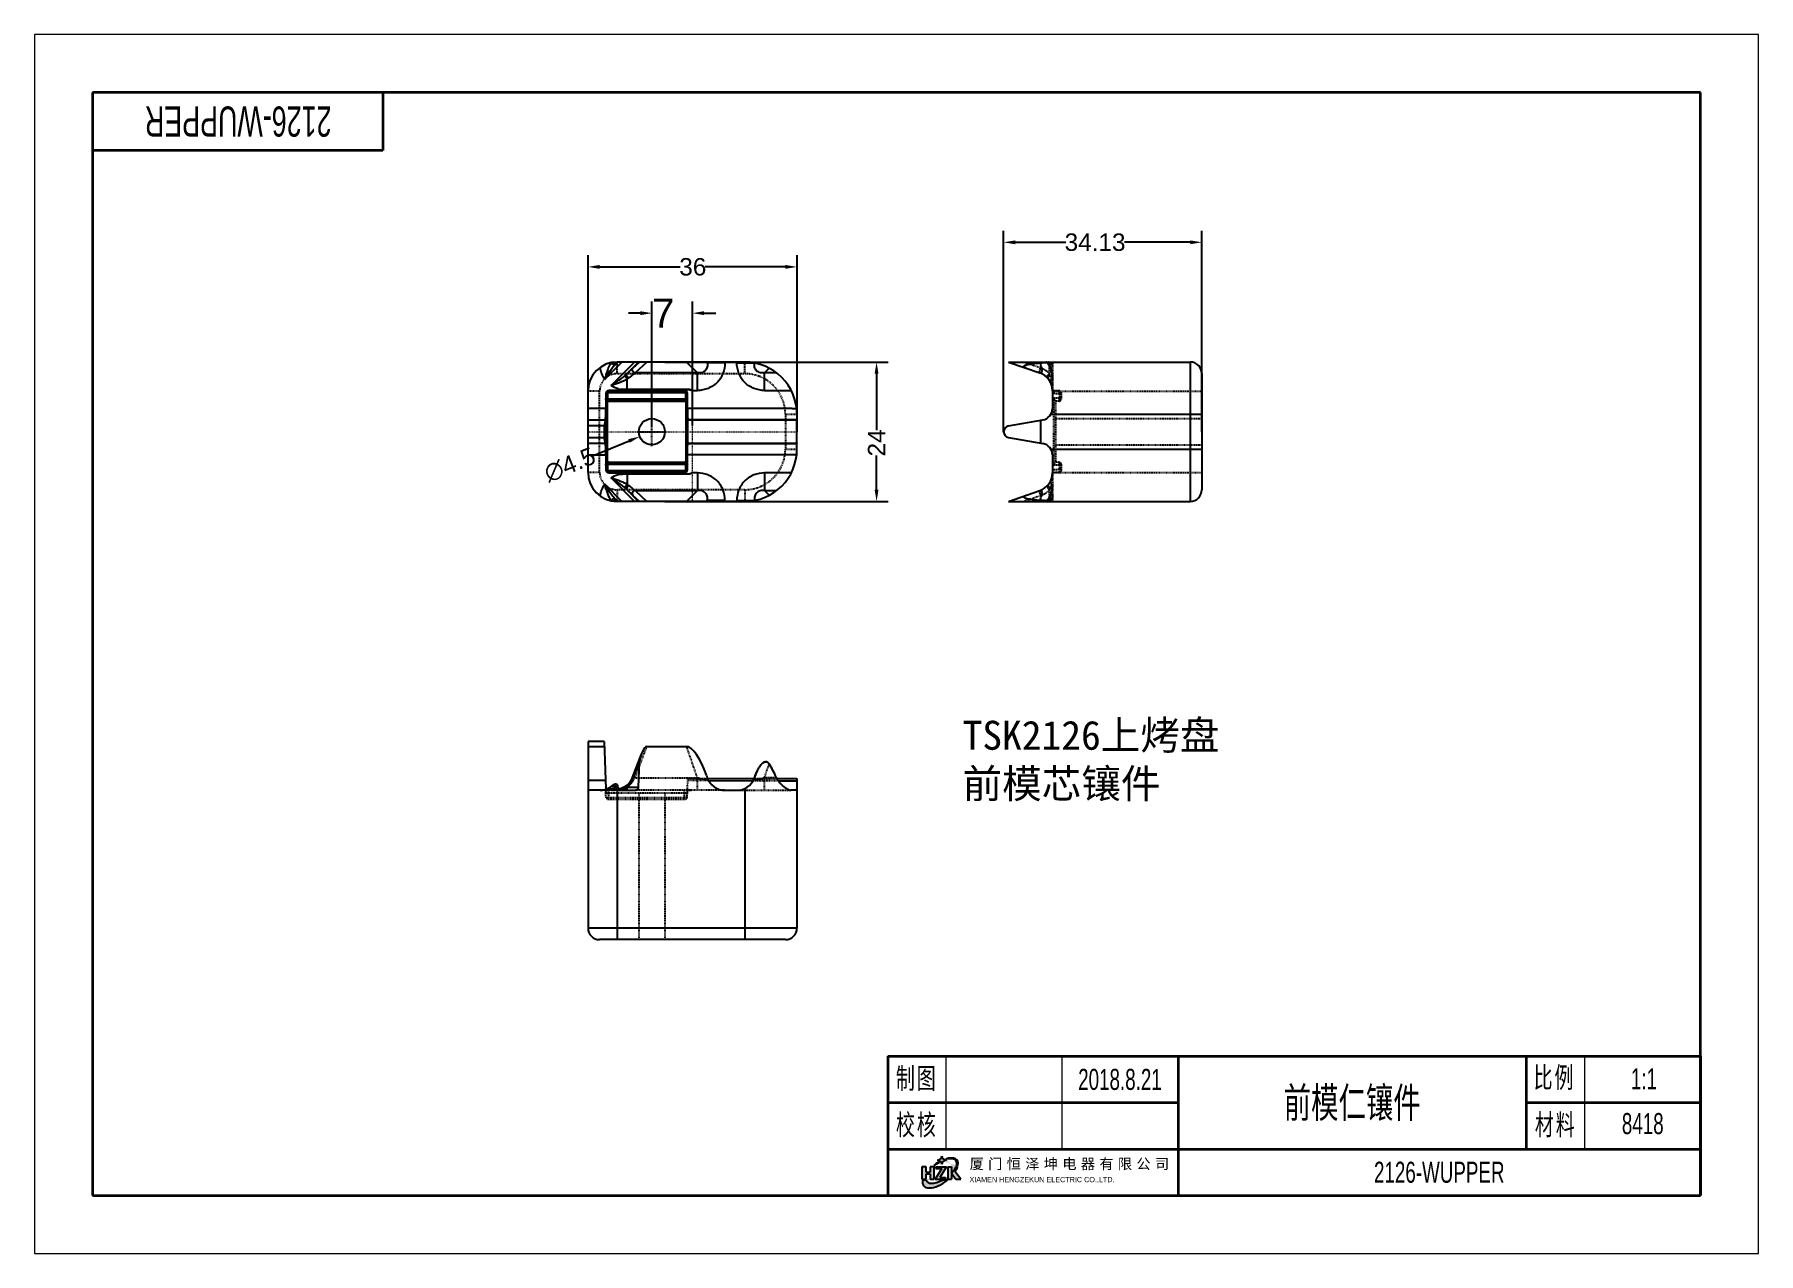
# Model space of a CAD drawing. Header units: inches. Extents: x -1272 to 960, y 895 to 1216.
# Drawn here: x 663.5 to 960.5, y 895 to 1105 of the extents above; entities that cross this region are included whole.
import ezdxf
from ezdxf.enums import TextEntityAlignment as Align

# ---------------------------------------------------------------- set-up
doc = ezdxf.new("R2010")
doc.units = ezdxf.units.IN
doc.header["$MEASUREMENT"] = 0
doc.linetypes.add('CENTER', pattern=[0.6, 0.375, -0.075, 0.075, -0.075])
doc.linetypes.add('HIDDEN', pattern=[0.2, 0.1, -0.1])
for name, color, linetype, lineweight in [('center', 1, 'CENTER', 9), ('dim', 82, 'Continuous', 9), ('文字层', 3, 'Continuous', 18), ('粗实线层', 7, 'Continuous', 35), ('细实线层', 7, 'Continuous', 18)]:
    doc.layers.add(name, color=color, linetype=linetype, lineweight=lineweight)
doc.layers.add('DEFAULT_2', color=8, linetype='HIDDEN')
doc.styles.get("Standard").update_dxf_attribs({"font": 'arial.ttf'})
doc.styles.add('标准', font='FSGB2312.ttf', dxfattribs={"width": 0.667})
doc.dimstyles.new('副本 STANDARD', dxfattribs={"dimtxt": 6, "dimasz": 4, "dimexe": 2, "dimexo": 0, "dimgap": 0, "dimtad": 0, "dimdsep": 46, "dimlunit": 6, "dimtxsty": 'Standard', "dimcen": 0, "dimclrd": 4, "dimclre": 4, "dimclrt": 6, "dimazin": 2, "dimtfac": 2, "dimtofl": 0, "dimtmove": 1, "dimatfit": 3, "dimfxl": 0, "dimtolj": 1, "dimtzin": 0, "dimarcsym": 0})

msp = doc.modelspace()

# ---------------------------------------------------------------- texts
at = {"insert": (823.38, 986.783), "char_height": 5, "width": 231.00041, "attachment_point": 1}
msp.add_mtext('{\\fSimSun|b0|i0|c134|p2;TSK2126上烤盘\\P前模芯镶件}', dxfattribs=at)

# ---------------------------------------------------------------- blocks, each defined once
blk = doc.blocks.new('*D19')
at = {"layer": 'Defpoints', "color": 0, "transparency": 16777216}
for p in [(771.94, 1037.41), (767.77, 1035.73)]:
    blk.add_point(p, dxfattribs=at)
at = {"layer": 'dim', "color": 4, "lineweight": -2, "transparency": 16777216}
blk.add_line((759.79, 1032.5), (765.92, 1034.98), dxfattribs=at)
at = {"layer": 'dim', "color": 4, "transparency": 16777216}
blk.add_solid([(765.79, 1035.29), (766.04, 1034.67), (767.77, 1035.73)], dxfattribs=at)
at = {"layer": 'dim', "color": 6, "transparency": 16777216, "insert": (755.73, 1030.87), "char_height": 5, "attachment_point": 5, "rotation": 21.9922}
blk.add_mtext('\\A1;{\\H0.6x;∅4.5}', dxfattribs=at)
blk = doc.blocks.new('*D20')
at = {"layer": 'Defpoints', "color": 0, "transparency": 16777216}
for p in [(758.86, 1064.96), (758.86, 1039.84), (794.86, 1036.57)]:
    blk.add_point(p, dxfattribs=at)
at = {"layer": 'dim', "color": 4, "lineweight": -2, "transparency": 16777216}
for p, q in [((758.86, 1039.84), (758.86, 1066.96)), ((794.86, 1036.57), (794.86, 1066.96)), ((760.86, 1064.96), (774.76, 1064.96)), ((792.86, 1064.96), (779.05, 1064.96))]:
    blk.add_line(p, q, dxfattribs=at)
at = {"layer": 'dim', "color": 4, "transparency": 16777216}
for points in [[(760.86, 1065.3), (760.86, 1064.63), (758.86, 1064.96)], [(792.86, 1065.3), (792.86, 1064.63), (794.86, 1064.96)]]:
    blk.add_solid(points, dxfattribs=at)
at = {"layer": 'dim', "color": 6, "transparency": 16777216, "insert": (776.91, 1064.96), "char_height": 5, "attachment_point": 5}
blk.add_mtext('\\A1;{\\H0.6x;36}', dxfattribs=at)
blk = doc.blocks.new('*D21')
at = {"layer": 'Defpoints', "color": 0, "transparency": 16777216}
for p in [(772.07, 1048.57), (772.07, 1024.57), (808.57, 1024.57)]:
    blk.add_point(p, dxfattribs=at)
at = {"layer": 'dim', "color": 4, "lineweight": -2, "transparency": 16777216}
for p, q in [((772.07, 1048.57), (810.57, 1048.57)), ((808.57, 1046.57), (808.57, 1036.81)), ((808.57, 1026.57), (808.57, 1032.48)), ((772.07, 1024.57), (810.57, 1024.57))]:
    blk.add_line(p, q, dxfattribs=at)
at = {"layer": 'dim', "color": 4, "transparency": 16777216}
for points in [[(808.23, 1046.57), (808.9, 1046.57), (808.57, 1048.57)], [(808.23, 1026.57), (808.9, 1026.57), (808.57, 1024.57)]]:
    blk.add_solid(points, dxfattribs=at)
at = {"layer": 'dim', "color": 6, "transparency": 16777216, "insert": (808.57, 1034.64), "char_height": 5, "attachment_point": 5, "rotation": 90}
blk.add_mtext('\\A1;{\\H0.6x;24}', dxfattribs=at)
blk = doc.blocks.new('*D22')
at = {"layer": 'Defpoints', "color": 0, "transparency": 16777216}
for p in [(776.86, 1056.99), (769.86, 1037.64), (776.86, 1037.64)]:
    blk.add_point(p, dxfattribs=at)
at = {"layer": 'dim', "color": 4, "lineweight": -2, "transparency": 16777216}
for p, q in [((769.86, 1037.64), (769.86, 1058.99)), ((776.86, 1037.64), (776.86, 1058.99)), ((767.86, 1056.99), (765.86, 1056.99)), ((778.86, 1056.99), (780.86, 1056.99))]:
    blk.add_line(p, q, dxfattribs=at)
at = {"layer": 'dim', "color": 4, "transparency": 16777216}
for points in [[(767.86, 1057.33), (767.86, 1056.66), (769.86, 1056.99)], [(778.86, 1057.33), (778.86, 1056.66), (776.86, 1056.99)]]:
    blk.add_solid(points, dxfattribs=at)
at = {"layer": 'dim', "color": 6, "transparency": 16777216, "insert": (771.82, 1056.99), "char_height": 5, "attachment_point": 5}
blk.add_mtext('\\A1;7', dxfattribs=at)
blk = doc.blocks.new('*D23')
at = {"layer": 'Defpoints', "color": 0, "transparency": 16777216}
for p in [(830.46, 1069.2), (830.46, 1036.57), (864.59, 1036.57)]:
    blk.add_point(p, dxfattribs=at)
at = {"layer": 'dim', "color": 4, "lineweight": -2, "transparency": 16777216}
for p, q in [((830.46, 1036.57), (830.46, 1071.2)), ((864.59, 1036.57), (864.59, 1071.2)), ((832.46, 1069.2), (841.15, 1069.2)), ((862.59, 1069.2), (851.27, 1069.2))]:
    blk.add_line(p, q, dxfattribs=at)
at = {"layer": 'dim', "color": 4, "transparency": 16777216}
for points in [[(832.46, 1069.53), (832.46, 1068.86), (830.46, 1069.2)], [(862.59, 1069.53), (862.59, 1068.86), (864.59, 1069.2)]]:
    blk.add_solid(points, dxfattribs=at)
at = {"layer": 'dim', "color": 6, "transparency": 16777216, "insert": (846.21, 1069.2), "char_height": 5, "attachment_point": 5}
blk.add_mtext('\\A1;{\\H0.6x;34.13}', dxfattribs=at)
blk = doc.blocks.new('A4图框')
at = {"layer": '粗实线层'}
for p, q in [((-138.5, 95), (-138.5, -95)), ((138.5, 95), (-138.5, 95)), ((-88.5, 95), (-88.5, 85)), ((138.5, -95), (138.5, 95)), ((-88.5, 85), (-138.5, 85)), ((-138.5, -95), (138.5, -95))]:
    blk.add_line(p, q, dxfattribs=at)
at = {"layer": '细实线层'}
for p, q in [((148.5, 105), (-148.5, 105)), ((-148.5, 105), (-148.5, -105)), ((148.5, -105), (148.5, 105)), ((-148.5, -105), (148.5, -105))]:
    blk.add_line(p, q, dxfattribs=at)
at = {"layer": '文字层', "style": '标准', "width": 0.667}
blk.add_attdef('图纸编号', text='', height=5.19, rotation=180, dxfattribs=at).set_placement((-113.41, 90), align=Align.MIDDLE_CENTER)
blk = doc.blocks.new('A4标题栏')
h = blk.add_hatch(color=3)
h.dxf.hatch_style = 1
h.paths.add_polyline_path([(-132, 4.92), (-132.71, 4.92), (-132.71, 4.01), (-133.41, 4.01), (-133.41, 4.92), (-134.11, 4.92), (-134.11, 2.82), (-133.41, 2.82), (-133.41, 3.73), (-132.71, 3.73), (-132.71, 2.82), (-132, 2.82)])
h.paths.add_polyline_path([(-129.9, 4.92), (-131.74, 4.92), (-131.74, 4.64), (-130.67, 4.64), (-131.83, 2.82), (-130.07, 2.82), (-130.07, 3.1), (-131.02, 3.1)])
h.paths.add_polyline_path([(-129.02, 4.92), (-129.67, 4.92), (-129.67, 2.82), (-129.02, 2.82)])
edge = h.paths.add_edge_path()
edge.add_ellipse((-130.95, 3.87), major_axis=(-2.89, -2.17), ratio=0.475526, start_angle=127.0084, end_angle=146.5686)
edge.add_line((-127.97, 4.92), (-128.25, 4.92))
edge.add_ellipse((-130.78, 4.22), major_axis=(-2.55, -1.75), ratio=0.462381, start_angle=113.418, end_angle=143.4361, ccw=False)
edge.add_line((-129.02, 3.83), (-128.29, 2.82))
edge.add_line((-128.29, 2.82), (-127.44, 2.82))
edge.add_line((-127.44, 2.82), (-128.39, 4.08))
h.paths.add_polyline_path([(-129.95, 6.08, -0.414214), (-130.71, 6.84, -0.414214), (-131.47, 6.08, -0.414214), (-130.71, 5.32, -0.414214)])
h = blk.add_hatch(color=3)
h.dxf.hatch_style = 1
edge = h.paths.add_edge_path()
edge.add_ellipse((-130.78, 4.22), major_axis=(-2.55, -1.75), ratio=0.462381, start_angle=259.9884, end_angle=277.0287, ccw=False)
edge.add_arc((-131.47, 5.32), 0.495, 47.0815, 59.7575)
edge.add_ellipse((-130.95, 3.87), major_axis=(-2.89, -2.17), ratio=0.475526, start_angle=255.3223, end_angle=271.8023)
edge.add_line((-132.07, 5.18), (-131.89, 5.18))
edge = h.paths.add_edge_path()
edge.add_ellipse((-130.95, 3.87), major_axis=(-2.89, -2.17), ratio=0.475526, start_angle=152.9499, end_angle=232.8461)
edge.add_arc((-129.74, 6.93), 0.709, 246.2468, 261.3719)
edge.add_ellipse((-130.78, 4.22), major_axis=(-2.55, -1.75), ratio=0.462381, start_angle=150.9505, end_angle=232.0867, ccw=False)
edge.add_line((-128.15, 5.18), (-127.9, 5.18))
edge = h.paths.add_edge_path()
edge.add_ellipse((-130.95, 3.87), major_axis=(-2.89, -2.17), ratio=0.475526, start_angle=330.9377, end_angle=453.8146)
edge.add_line((-129.73, 2.64), (-130.63, 2.64))
edge.add_ellipse((-130.78, 4.22), major_axis=(-2.55, -1.75), ratio=0.462381, start_angle=352.501, end_angle=435.4781, ccw=False)
edge.add_line((-133.41, 2.64), (-133.98, 2.64))
h.paths.add_polyline_path([(-124.92, 1.33), (-97.75, 1.33), (-97.75, 2.79), (-124.92, 2.79)], flags=9)
h.paths.add_polyline_path([(-125.19, 3.38), (-97.3, 3.38), (-97.3, 6.3), (-125.19, 6.3)], flags=9)
at = {"color": 3}
for p, q in [((-133.41, 4.92), (-134.11, 4.92)), ((-134.11, 4.92), (-134.11, 2.82)), ((-133.41, 4.01), (-133.41, 4.92)), ((-133.41, 4.01), (-132.71, 4.01)), ((-133.41, 2.82), (-133.41, 3.73)), ((-133.41, 3.73), (-132.71, 3.73)), ((-132.71, 4.92), (-132.71, 4.01)), ((-132, 4.92), (-132.71, 4.92)), ((-132.71, 3.73), (-132.71, 2.82)), ((-132.07, 5.18), (-131.89, 5.18)), ((-132, 2.82), (-132, 4.92)), ((-130.67, 4.64), (-131.83, 2.82)), ((-131.74, 4.92), (-129.9, 4.92)), ((-131.74, 4.92), (-131.74, 4.64)), ((-131.74, 4.64), (-130.67, 4.64)), ((-129.9, 4.92), (-131.02, 3.1)), ((-131.02, 3.1), (-130.07, 3.1)), ((-130.07, 3.1), (-130.07, 2.82)), ((-129.67, 4.92), (-129.02, 4.92)), ((-129.67, 4.92), (-129.67, 2.82)), ((-129.02, 4.92), (-129.02, 2.82)), ((-129.02, 3.83), (-128.29, 2.82)), ((-127.44, 2.82), (-128.39, 4.08)), ((-128.25, 4.92), (-127.97, 4.92)), ((-128.15, 5.18), (-127.9, 5.18)), ((-134.11, 2.82), (-133.41, 2.82)), ((-132.71, 2.82), (-132, 2.82)), ((-131.83, 2.82), (-130.07, 2.82)), ((-129.67, 2.82), (-129.02, 2.82)), ((-128.29, 2.82), (-127.44, 2.82))]:
    blk.add_line(p, q, dxfattribs=at)
for points in [[(-133.41, 2.64), (-133.98, 2.64)], [(-129.73, 2.64), (-130.63, 2.64)]]:
    blk.add_lwpolyline(points, dxfattribs=at)
for centre, radius, start, end in [((-131.47, 6.84), 0.758, 270, 0), ((-131.47, 5.32), 0.758, 0, 90), ((-129.95, 6.84), 0.758, 180, 270), ((-129.95, 5.32), 0.758, 90, 180), ((-129.74, 6.93), 0.709, 246.2468, 261.3719), ((-131.47, 5.32), 0.495, 47.0815, 59.7575)]:
    blk.add_arc(centre, radius, start, end, dxfattribs=at)
for centre, major_axis, ratio, start_param, end_param in [((-130.95, 3.87), (-2.89, -2.17), 0.475526, 2.66948, 4.06393), ((-130.78, 4.22), (-2.55, -1.75), 0.462381, 2.634582, 4.050677), ((-130.95, 3.87), (-2.89, -2.17), 0.475526, 4.456214, 4.743846), ((-130.78, 4.22), (-2.55, -1.75), 0.462381, 4.537653, 4.835062), ((-130.78, 4.22), (-2.55, -1.75), 0.462381, 1.979518, 2.503433), ((-130.95, 3.87), (-2.89, -2.17), 0.475526, 2.216715, 2.558104), ((-130.95, 3.87), (-2.89, -2.17), 0.475526, 5.775953, 7.920559), ((-130.78, 4.22), (-2.55, -1.75), 0.462381, 6.152303, 7.600527)]:
    blk.add_ellipse(centre, major_axis=major_axis, ratio=ratio, start_param=start_param, end_param=end_param, dxfattribs=at)
at = {"layer": '粗实线层'}
for p, q in [((-140, 24), (-140, 0)), ((-140, 24), (0, 24)), ((-90, 24), (-90, 0)), ((-30, 24), (-30, 8)), ((0, 24), (0, 0)), ((0, 24), (0, 8)), ((-140, 16), (-90, 16)), ((-30, 16), (0, 16)), ((-140, 8), (0, 8)), ((-140, 0), (0, 0))]:
    blk.add_line(p, q, dxfattribs=at)
at = {"layer": '细实线层'}
for p, q in [((-130, 24), (-130, 8)), ((-110, 24), (-110, 8)), ((-20, 24), (-20, 8))]:
    blk.add_line(p, q, dxfattribs=at)
at = {"color": 3, "attachment_point": 1}
for s, insert, char_height in [('{\\f汉仪综艺体简|b0|i0|c134|p49;\\T1.3;厦门恒泽坤电器有限公司}', (-125.9, 6.35), 1.8), ('{\\f汉仪综艺体简|b0|i0|c134|p49;XIAMEN HENGZEKUN ELECTRIC CO.,LTD.}', (-125.93, 3.19), 0.9)]:
    blk.add_mtext_dynamic_manual_height_columns(s, width=1520, gutter_width=12.5, heights=[0], dxfattribs=dict(at, insert=insert, char_height=char_height))
at = {"layer": '文字层', "char_height": 3.597, "width": 18, "attachment_point": 5, "line_spacing_factor": 0.963108, "style": '标准'}
for s, insert in [('\\T1.1;制图', (-135, 20)), ('{\\T1.1;比例}', (-25.15, 20.14)), ('\\T1.1;校核', (-135, 12)), ('{\\T1.1;材料}', (-24.93, 12.02))]:
    blk.add_mtext(s, dxfattribs=dict(at, insert=insert))
at = {"layer": '文字层', "style": '标准', "width": 0.667}
for tag, height, p in [('制图签名', 3.63, (-120, 20)), ('制图日期', 3.63, (-100, 20)), ('图纸比例', 3.63, (-9.73, 20.09)), ('图纸名称', 5.19, (-60, 16)), ('校核签名', 3.63, (-120, 12)), ('校核日期', 3.63, (-100, 12)), ('材料', 3.63, (-9.94, 12.38)), ('图纸编号', 3.63, (-45, 4))]:
    blk.add_attdef(tag, text='', height=height, dxfattribs=at).set_placement(p, align=Align.MIDDLE_CENTER)

# ---------------------------------------------------------------- dimensions: what is measured, and where the dimension line sits
at = {"layer": 'dim'}
for base, p1, p2, picture, middle in [((830.459, 1069.198), (864.592, 1036.571), (830.459, 1036.571), '*D23', (846.21, 1069.198)), ((758.857, 1064.962), (794.857, 1036.571), (758.857, 1039.845), '*D20', (776.906, 1064.962))]:
    dim = msp.add_linear_dim(base=base, p1=p1, p2=p2, text='{\\H0.6x;<>}', dimstyle='副本 STANDARD', override={"dimtxt": 5, "dimasz": 2}, dxfattribs=at)
    dim.commit()
    dim.dimension.update_dxf_attribs({"geometry": picture, "text_midpoint": middle, "dimtype": 160})
dim = msp.add_linear_dim(base=(776.857, 1056.993), p1=(769.857, 1037.636), p2=(776.857, 1037.636), dimstyle='副本 STANDARD', override={"dimtxt": 5, "dimasz": 2}, dxfattribs=at)
dim.commit()
dim.dimension.update_dxf_attribs({"geometry": '*D22', "text_midpoint": (771.824, 1056.993), "dimtype": 160})
dim = msp.add_linear_dim(base=(808.566, 1024.571), p1=(772.065, 1048.571), p2=(772.065, 1024.571), angle=90, text='{\\H0.6x;<>}', dimstyle='副本 STANDARD', override={"dimtxt": 5, "dimasz": 2}, dxfattribs=at)
dim.commit()
dim.dimension.update_dxf_attribs({"geometry": '*D21', "text_midpoint": (808.566, 1034.645), "dimtype": 160})
dim = msp.add_diameter_dim_2p(p1=(771.943, 1037.413), p2=(767.771, 1035.728), text='{\\H0.6x;<>}', dimstyle='副本 STANDARD', override={"dimtxt": 5, "dimasz": 2}, dxfattribs=at)
dim.commit()
dim.dimension.update_dxf_attribs({"geometry": '*D19', "text_midpoint": (755.732, 1030.866), "dimtype": 163})

# ---------------------------------------------------------------- linework, layer by layer
at = {"color": 7, "linetype": 'Continuous'}
for p, q in [((764.692, 1048.571), (761.745, 1045.623)), ((762.653, 1048.423), (762.851, 1048.423)), ((762.829, 1044.539), (766.861, 1048.571)), ((763.981, 1048.571), (763.747, 1048.336)), ((763.747, 1048.336), (763.863, 1048.457)), ((785.857, 1048.571), (763.857, 1048.571)), ((763.863, 1048.457), (763.973, 1048.571)), ((765.542, 1046.542), (767.571, 1048.571)), ((766.6, 1047.543), (767.738, 1048.571)), ((769.013, 1048.571), (766.956, 1046.713)), ((777.701, 1046.713), (775.844, 1048.571)), ((779.265, 1048.571), (779.412, 1048.423)), ((779.412, 1048.571), (779.412, 1048.423)), ((782.453, 1048.424), (779.412, 1048.424)), ((782.453, 1048.424), (782.453, 1048.571)), ((784.496, 1048.571), (784.496, 1048.424)), ((784.496, 1048.424), (787.478, 1048.424)), ((831.299, 1048.571), (862.592, 1048.571)), ((831.299, 1048.571), (836.694, 1046.713)), ((836.266, 1048.571), (836.648, 1048.439)), ((836.694, 1048.571), (836.694, 1048.423)), ((862.592, 1048.571), (862.592, 1024.571)), ((765.629, 1043.857), (765.629, 1045.645)), ((777.701, 1046.713), (766.956, 1046.713)), ((777.701, 1043.672), (777.701, 1046.713)), ((790.062, 1047.528), (789.247, 1046.713)), ((789.247, 1043.672), (789.247, 1046.713)), ((791.333, 1046.713), (789.247, 1046.713)), ((864.592, 1046.571), (864.592, 1026.571)), ((758.857, 1029.571), (758.857, 1043.571)), ((761.919, 1043.141), (761.919, 1030)), ((761.919, 1043.141), (761.962, 1043.098)), ((761.962, 1043.098), (761.962, 1042.354)), ((761.962, 1043.098), (762.262, 1043.098)), ((762.262, 1042.354), (762.262, 1043.114)), ((762.462, 1043.598), (762.419, 1043.641)), ((775.49, 1043.641), (762.419, 1043.641)), ((762.447, 1043.298), (775.462, 1043.298)), ((762.462, 1043.298), (762.462, 1043.598)), ((775.447, 1043.598), (762.462, 1043.598)), ((765.629, 1043.91), (776.213, 1043.91)), ((765.629, 1043.857), (776.213, 1043.857)), ((775.49, 1043.641), (775.447, 1043.598)), ((775.447, 1043.598), (775.447, 1043.298)), ((775.647, 1043.114), (775.647, 1042.354)), ((775.647, 1043.098), (775.947, 1043.098)), ((775.947, 1043.098), (775.989, 1043.141)), ((775.947, 1042.354), (775.947, 1043.098)), ((775.989, 1030), (775.989, 1043.141)), ((776.213, 1043.91), (776.213, 1043.857)), ((776.708, 1043.672), (777.701, 1043.672)), ((789.247, 1043.672), (793.868, 1043.672)), ((838.862, 1043.672), (838.862, 1040.582)), ((761.919, 1040.582), (758.857, 1040.582)), ((761.962, 1042.354), (761.927, 1042.319)), ((762.262, 1042.354), (761.962, 1042.354)), ((762.227, 1031.266), (762.227, 1041.876)), ((762.437, 1041.829), (762.462, 1041.854)), ((775.472, 1041.829), (762.437, 1041.829)), ((762.462, 1041.854), (762.462, 1042.154)), ((775.447, 1042.154), (762.462, 1042.154)), ((762.462, 1041.854), (775.447, 1041.854)), ((775.447, 1042.154), (775.447, 1041.854)), ((775.447, 1041.854), (775.472, 1041.829)), ((775.947, 1042.354), (775.647, 1042.354)), ((775.682, 1041.876), (775.682, 1031.266)), ((775.982, 1042.319), (775.947, 1042.354)), ((794.029, 1040.58), (775.989, 1040.578)), ((794.857, 1039.571), (794.857, 1038.604)), ((838.589, 1039.571), (864.592, 1039.571)), ((758.857, 1038.603), (761.861, 1038.603)), ((761.655, 1037.56), (758.857, 1037.56)), ((761.861, 1038.603), (761.655, 1037.56)), ((794.857, 1038.604), (776.047, 1038.603)), ((776.047, 1038.603), (776.06, 1038.541)), ((776.06, 1034.6), (776.06, 1038.541)), ((794.857, 1038.541), (776.06, 1038.541)), ((794.857, 1034.6), (794.857, 1038.541)), ((831.29, 1037.56), (837.201, 1038.603)), ((836.852, 1034.6), (836.852, 1038.541)), ((758.857, 1035.581), (761.655, 1035.581)), ((761.861, 1034.538), (758.857, 1034.538)), ((761.861, 1034.538), (761.655, 1035.581)), ((776.047, 1034.539), (776.06, 1034.6)), ((776.047, 1034.539), (794.857, 1034.537)), ((776.06, 1034.6), (794.857, 1034.6)), ((794.857, 1033.571), (794.857, 1034.537)), ((831.29, 1035.581), (837.201, 1034.539)), ((838.589, 1033.571), (864.592, 1033.571)), ((758.857, 1032.559), (761.919, 1032.559)), ((761.927, 1030.822), (761.962, 1030.787)), ((761.962, 1030.787), (761.962, 1030.043)), ((761.962, 1030.787), (762.262, 1030.787)), ((762.262, 1030.028), (762.262, 1030.787)), ((762.462, 1031.287), (762.437, 1031.312)), ((762.437, 1031.312), (775.472, 1031.312)), ((762.462, 1030.987), (762.462, 1031.287)), ((775.447, 1031.287), (762.462, 1031.287)), ((762.462, 1030.987), (775.447, 1030.987)), ((775.472, 1031.312), (775.447, 1031.287)), ((775.447, 1031.287), (775.447, 1030.987)), ((775.647, 1030.787), (775.647, 1030.028)), ((775.647, 1030.787), (775.947, 1030.787)), ((775.947, 1030.787), (775.982, 1030.822)), ((775.947, 1030.043), (775.947, 1030.787)), ((794.8, 1032.559), (775.989, 1032.564)), ((838.862, 1032.559), (838.862, 1029.469)), ((761.962, 1030.043), (761.919, 1030)), ((762.262, 1030.043), (761.962, 1030.043)), ((762.419, 1029.501), (762.462, 1029.543)), ((762.419, 1029.501), (775.49, 1029.501)), ((775.462, 1029.843), (762.447, 1029.843)), ((762.462, 1029.543), (762.462, 1029.843)), ((762.462, 1029.543), (775.447, 1029.543)), ((766.864, 1024.571), (762.829, 1028.602)), ((765.629, 1029.285), (765.629, 1027.496)), ((776.213, 1029.285), (765.629, 1029.285)), ((776.213, 1029.231), (765.629, 1029.231)), ((775.447, 1029.843), (775.447, 1029.543)), ((775.447, 1029.543), (775.49, 1029.501)), ((775.947, 1030.043), (775.647, 1030.043)), ((775.989, 1030), (775.947, 1030.043)), ((776.213, 1029.285), (776.213, 1029.231)), ((777.701, 1029.469), (776.709, 1029.469)), ((777.701, 1029.469), (777.701, 1026.428)), ((789.247, 1029.469), (789.247, 1026.428)), ((793.868, 1029.469), (789.247, 1029.469)), ((761.745, 1027.518), (764.692, 1024.571)), ((762.653, 1024.718), (762.851, 1024.718)), ((763.747, 1024.805), (763.981, 1024.571)), ((763.863, 1024.685), (763.747, 1024.805)), ((763.973, 1024.571), (763.863, 1024.685)), ((767.571, 1024.571), (765.542, 1026.6)), ((767.738, 1024.571), (766.6, 1025.598)), ((766.956, 1026.428), (769.013, 1024.571)), ((766.956, 1026.428), (777.701, 1026.428)), ((775.844, 1024.571), (777.701, 1026.428)), ((779.412, 1024.718), (779.265, 1024.571)), ((779.412, 1024.718), (779.412, 1024.571)), ((782.453, 1024.718), (779.412, 1024.718)), ((782.453, 1024.571), (782.453, 1024.718)), ((784.496, 1024.718), (784.496, 1024.571)), ((784.496, 1024.718), (787.478, 1024.718)), ((789.247, 1026.428), (790.062, 1025.613)), ((789.247, 1026.428), (791.333, 1026.428)), ((831.299, 1024.571), (836.694, 1026.428)), ((836.648, 1024.702), (836.266, 1024.571)), ((836.694, 1024.718), (836.694, 1024.571)), ((785.857, 1024.571), (763.857, 1024.571)), ((831.299, 1024.571), (862.592, 1024.571)), ((758.857, 983.201), (758.857, 951.069)), ((761.626, 983.201), (758.857, 983.201)), ((761.626, 983.201), (761.913, 974.97)), ((758.857, 982.371), (761.655, 982.371)), ((768.017, 980.998), (766.486, 976.983)), ((769.013, 982.362), (775.844, 982.362)), ((767.738, 979.8), (766.6, 976.817)), ((767.571, 975.288), (767.738, 979.8)), ((779.265, 977.395), (779.412, 976.967)), ((761.861, 976.459), (758.857, 976.459)), ((760.939, 974.798), (758.857, 974.798)), ((763.857, 975.782), (763.857, 949.069)), ((763.981, 975.288), (763.973, 975.513)), ((764.553, 975.12), (764.27, 975.026)), ((764.692, 974.798), (766.864, 974.798)), ((765.365, 975.505), (765.364, 975.505)), ((765.506, 975.603), (765.423, 975.544)), ((765.516, 975.611), (765.506, 975.603)), ((767.571, 975.288), (765.542, 975.288)), ((766.486, 976.983), (766.282, 976.549)), ((779.496, 976.808), (787.478, 976.808)), ((779.681, 976.458), (787.268, 976.454)), ((782.453, 974.798), (784.496, 974.798)), ((785.857, 975.101), (785.857, 949.069)), ((791.426, 976.808), (794.857, 976.808)), ((791.636, 976.452), (794.857, 976.45)), ((794.8, 974.798), (793.868, 974.798)), ((794.857, 976.808), (794.857, 975.072)), ((794.857, 974.798), (794.857, 951.069)), ((794.857, 951.069), (758.857, 951.069)), ((792.857, 949.069), (760.857, 949.069))]:
    msp.add_line(p, q, dxfattribs=at)
at = {"color": 1, "linetype": 'CENTER', "ltscale": 0.139945}
for p, q in [((767.382, 1036.571), (772.332, 1036.571)), ((769.857, 1034.096), (769.857, 1039.046))]:
    msp.add_line(p, q, dxfattribs=at)
at = {"color": 7, "linetype": 'Continuous'}
for points in [[(765.364, 975.505), (765.202, 975.41), (764.846, 975.234), (764.44, 975.076), (764.148, 974.99)], [(765.138, 975.378), (765.068, 975.339), (764.973, 975.297)], [(765.563, 975.65), (765.445, 975.558), (765.364, 975.505)], [(766.486, 976.983), (766.296, 976.57), (765.978, 976.09), (765.564, 975.65)], [(765.961, 976.072), (765.947, 976.05), (765.564, 975.65)]]:
    msp.add_lwpolyline(points, dxfattribs=at)
at = {"color": 2, "linetype": 'Continuous'}
msp.add_circle((769.857, 1036.571), 2.25, dxfattribs=at)
at = {"color": 7, "linetype": 'Continuous'}
for centre, radius, start, end in [((763.857, 1043.571), 5, 90, 180), ((769.14, 1044.576), 7.373, 148.53997, 149.26797), ((767.097, 1045.487), 5.163, 144.62565, 145.33228), ((785.857, 1039.571), 9, 0, 90), ((835.491, 1066.805), 18.432, 273.75906, 274.2282), ((862.592, 1046.571), 2, 0, 90), ((785.794, 1038.917), 24.967, 162.45256, 164.41804), ((835.646, 1043.672), 3.216, 0, 71), ((765.632, 1060.928), 17.071, 264.60856, 269.99201), ((836.852, 1040.582), 2.01, 280.28316, 0), ((831.464, 1036.571), 1.005, 99.99634, 260.00605), ((785.857, 1033.571), 9, 270, 0), ((836.852, 1032.559), 2.01, 0, 79.73335), ((763.857, 1029.571), 5, 180, 270), ((765.628, 1012.282), 17.003, 89.99707, 95.4024), ((835.646, 1029.469), 3.216, 289, 0), ((766.463, 1027.07), 4.311, 211.9086, 213.07008), ((767.087, 1027.647), 5.151, 214.6654, 215.37471), ((835.496, 1006.398), 18.37, 85.77084, 86.24085), ((862.592, 1026.571), 2, 270, 0), ((760.884, 977.936), 3.142, 283.61791, 285.24449), ((760.851, 978.048), 3.259, 285.28879, 303.5596), ((760.878, 978.014), 3.216, 303.49796, 308.66447), ((762.945, 978.216), 3.914, 311.56759, 339.05248), ((782.453, 978.014), 3.216, 199, 270), ((784.496, 978.014), 3.216, 270, 338.01206), ((784.523, 978.003), 3.186, 338.01387, 340.90121), ((760.857, 951.069), 2, 180, 270), ((792.857, 951.069), 2, 270, 0)]:
    msp.add_arc(centre, radius, start, end, dxfattribs=at)
for centre, major_axis, ratio, start_param, end_param in [((762.42, 1043.14), (-0.354, 0.354), 0.9987828, -0.7847892, 0.7847892), ((775.489, 1043.14), (0.354, 0.354), 0.9987828, -0.7847892, 0.7847892), ((761.849, 1040.582), (0, 2.01), 0.0349208, -2.9670597, -1.5707963), ((762.437, 1042.33), (-0.354, -0.354), 0.9987828, 0.3515261, 0.7847892), ((775.472, 1042.33), (0.354, -0.354), 0.9987828, -0.7847892, -0.3515261), ((761.849, 1032.559), (0, 2.01), 0.0349208, -1.5707963, -0.1745329), ((762.437, 1030.812), (-0.354, 0.354), 0.9987828, -0.7847892, -0.3515261), ((775.472, 1030.812), (0.354, 0.354), 0.9987828, 0.3515261, 0.7847892), ((762.42, 1030.001), (-0.354, -0.354), 0.9987828, -0.7847892, 0.7847892), ((775.489, 1030.001), (0.354, -0.354), 0.9987828, -0.7847892, 0.7847892), ((768.487, 980.819), (0.585, 1.533), 0.3062656, 6.3994575, 8.6908541), ((777.554, 976.806), (-1.902, 5.525), 0.3095747, -1.5707963, -0.1061941), ((785.857, 956.224), (0, 26.138), 0.3443276, -0.6540804, -0.4860952), ((764.692, 975.301), (0.711, 0), 0.7071018, -3.1154127, -1.5707963)]:
    msp.add_ellipse(centre, major_axis=major_axis, ratio=ratio, start_param=start_param, end_param=end_param, dxfattribs=at)
for points, knots in [([(762.851, 1048.423), (762.944, 1048.304), (763.113, 1048.166), (763.348, 1048.07), (763.461, 1048.06), (763.505, 1048.077)], [0, 0, 0, 0, 0.5889988, 0.8131832, 1, 1, 1, 1]), ([(763.178, 1048.524), (763.226, 1048.474), (763.324, 1048.393), (763.505, 1048.294), (763.683, 1048.277), (763.747, 1048.337)], [0, 0, 0, 0, 0.3291043, 0.5869039, 1, 1, 1, 1]), ([(782.453, 1048.424), (782.453, 1047.804), (782.258, 1046.865), (781.703, 1045.749), (781.117, 1045.01), (780.376, 1044.428), (779.264, 1043.862), (778.322, 1043.672), (777.701, 1043.672)], [0, 0, 0, 0, 0.2492052, 0.3745797, 0.4997106, 0.6251299, 0.7504173, 1, 1, 1, 1]), ([(779.412, 1048.424), (779.445, 1048.192), (779.444, 1047.826), (779.278, 1047.37), (779.055, 1047.068), (778.753, 1046.845), (778.298, 1046.681), (777.932, 1046.68), (777.701, 1046.713)], [0, 0, 0, 0, 0.2436629, 0.3709813, 0.5002649, 0.6299652, 0.7567419, 1, 1, 1, 1]), ([(789.247, 1043.672), (788.627, 1043.672), (787.688, 1043.867), (786.572, 1044.422), (785.833, 1045.008), (785.251, 1045.749), (784.685, 1046.861), (784.496, 1047.803), (784.496, 1048.424)], [0, 0, 0, 0, 0.2492052, 0.3745798, 0.4997107, 0.6251301, 0.7504174, 1, 1, 1, 1]), ([(789.247, 1046.713), (789.017, 1046.68), (788.652, 1046.681), (788.198, 1046.845), (787.896, 1047.066), (787.672, 1047.366), (787.506, 1047.818), (787.503, 1048.183), (787.535, 1048.413)], [0, 0, 0, 0, 0.2436044, 0.3708669, 0.5001057, 0.6298083, 0.7566412, 1, 1, 1, 1]), ([(834.327, 1047.528), (834.257, 1047.552), (834.159, 1047.589), (834.045, 1047.657), (833.97, 1047.718), (833.913, 1047.83), (834.013, 1047.947), (834.151, 1048.019), (834.329, 1048.086), (834.53, 1048.142), (834.746, 1048.19), (834.972, 1048.231), (835.288, 1048.28), (835.694, 1048.33), (836.192, 1048.377), (836.528, 1048.402), (836.698, 1048.413)], [0, 0, 0, 0, 0.0647376, 0.0926299, 0.1163823, 0.1516855, 0.1875432, 0.2356864, 0.2922292, 0.3541929, 0.4197862, 0.4878712, 0.5578244, 0.7017408, 0.8494915, 1, 1, 1, 1]), ([(836.85, 1048.424), (837.187, 1048.448), (837.655, 1048.497), (838.224, 1048.555), (838.458, 1048.571), (838.56, 1048.571)], [0, 0, 0, 0, 0.5897264, 0.821791, 1, 1, 1, 1]), ([(761.745, 1045.623), (761.537, 1045.921), (761.188, 1046.567), (761, 1047.275), (760.944, 1047.634)], [0, 0, 0, 0, 0.4999717, 1, 1, 1, 1]), ([(762.833, 1047.249), (762.736, 1047.119), (762.355, 1046.59), (762.003, 1046.041), (761.745, 1045.623)], [0, 0, 0, 0, 0.247102, 1, 1, 1, 1]), ([(761.989, 1046.444), (762.095, 1046.778), (762.322, 1047.43), (762.629, 1048.052), (762.802, 1048.343)], [0, 0, 0, 0, 0.5081809, 1, 1, 1, 1]), ([(761.989, 1046.444), (762.118, 1046.588), (762.322, 1046.796), (762.608, 1047.059), (762.758, 1047.185), (762.833, 1047.248)], [0, 0, 0, 0, 0.4972607, 0.7482376, 1, 1, 1, 1]), ([(762.829, 1044.539), (763.047, 1044.674), (763.899, 1045.211), (764.723, 1045.8), (765.283, 1046.3)], [0, 0, 0, 0, 0.2551262, 1, 1, 1, 1]), ([(765.629, 1045.645), (765.214, 1045.38), (764.523, 1045.076), (763.572, 1044.752), (763.079, 1044.604), (762.829, 1044.539)], [0, 0, 0, 0, 0.4893894, 0.7428295, 1, 1, 1, 1]), ([(763.506, 1048.077), (763.447, 1048.011), (763.214, 1047.743), (762.993, 1047.463), (762.833, 1047.248)], [0, 0, 0, 0, 0.2466515, 1, 1, 1, 1]), ([(765.629, 1045.645), (765.513, 1045.736), (765.376, 1045.903), (765.276, 1046.138), (765.265, 1046.254), (765.283, 1046.3)], [0, 0, 0, 0, 0.5741059, 0.8095198, 1, 1, 1, 1]), ([(765.283, 1046.3), (765.349, 1046.359), (765.436, 1046.439), (765.521, 1046.521), (765.542, 1046.542)], [0, 0, 0, 0, 0.7541804, 1, 1, 1, 1]), ([(765.897, 1045.847), (765.83, 1045.884), (765.733, 1045.96), (765.624, 1046.088), (765.516, 1046.251), (765.465, 1046.458), (765.542, 1046.542)], [0, 0, 0, 0, 0.2753911, 0.4355678, 0.5937197, 1, 1, 1, 1]), ([(766.364, 1047.326), (766.304, 1047.27), (766.028, 1047.01), (765.755, 1046.747), (765.542, 1046.542)], [0, 0, 0, 0, 0.2183996, 1, 1, 1, 1]), ([(765.897, 1045.847), (765.876, 1045.829), (765.789, 1045.759), (765.699, 1045.693), (765.629, 1045.645)], [0, 0, 0, 0, 0.2441995, 1, 1, 1, 1]), ([(766.956, 1046.713), (766.886, 1046.658), (766.529, 1046.374), (766.179, 1046.082), (765.897, 1045.847)], [0, 0, 0, 0, 0.1946368, 1, 1, 1, 1]), ([(766.6, 1047.543), (766.583, 1047.527), (766.504, 1047.456), (766.425, 1047.383), (766.364, 1047.326)], [0, 0, 0, 0, 0.2230458, 1, 1, 1, 1]), ([(766.486, 1047.188), (766.479, 1047.25), (766.488, 1047.381), (766.555, 1047.497), (766.6, 1047.543)], [0, 0, 0, 0, 0.4908735, 1, 1, 1, 1]), ([(766.956, 1046.713), (766.829, 1046.728), (766.602, 1046.854), (766.498, 1047.081), (766.486, 1047.188)], [0, 0, 0, 0, 0.5426158, 1, 1, 1, 1]), ([(762.262, 1043.114), (762.267, 1043.16), (762.307, 1043.253), (762.4, 1043.293), (762.447, 1043.298)], [0, 0, 0, 0, 0.5, 1, 1, 1, 1]), ([(764.028, 1043.932), (764.295, 1043.925), (764.828, 1043.915), (765.362, 1043.907), (765.629, 1043.91)], [0, 0, 0, 0, 0.499996, 1, 1, 1, 1]), ([(775.462, 1043.298), (775.508, 1043.293), (775.602, 1043.253), (775.642, 1043.16), (775.647, 1043.114)], [0, 0, 0, 0, 0.5, 1, 1, 1, 1]), ([(776.213, 1043.91), (776.307, 1043.908), (776.498, 1043.871), (776.65, 1043.746), (776.708, 1043.672)], [0, 0, 0, 0, 0.5002715, 1, 1, 1, 1]), ([(776.213, 1043.857), (776.303, 1043.857), (776.438, 1043.831), (776.601, 1043.757), (776.678, 1043.705), (776.708, 1043.672)], [0, 0, 0, 0, 0.4980504, 0.7500639, 1, 1, 1, 1]), ([(762.227, 1041.876), (762.136, 1041.917), (761.986, 1042.046), (761.929, 1042.233), (761.927, 1042.319)], [0, 0, 0, 0, 0.5372772, 1, 1, 1, 1]), ([(775.982, 1042.319), (775.98, 1042.233), (775.923, 1042.046), (775.773, 1041.917), (775.682, 1041.876)], [0, 0, 0, 0, 0.4627215, 1, 1, 1, 1]), ([(775.989, 1040.582), (775.989, 1040.353), (775.992, 1039.922), (776.003, 1039.342), (776.017, 1038.941), (776.033, 1038.712), (776.041, 1038.633), (776.047, 1038.603)], [0, 0, 0, 0, 0.3471069, 0.6523397, 0.8789669, 0.953891, 1, 1, 1, 1]), ([(761.655, 1037.56), (761.647, 1037.521), (761.642, 1037.406), (761.632, 1037.191), (761.627, 1036.9), (761.625, 1036.571), (761.627, 1036.241), (761.632, 1035.95), (761.642, 1035.735), (761.647, 1035.62), (761.655, 1035.581)], [0, 0, 0, 0, 0.0605118, 0.173892, 0.3264632, 0.5000257, 0.6735855, 0.8261459, 0.939506, 1, 1, 1, 1]), ([(775.989, 1032.559), (775.989, 1032.788), (775.992, 1033.219), (776.003, 1033.799), (776.017, 1034.2), (776.033, 1034.429), (776.041, 1034.509), (776.047, 1034.539)], [0, 0, 0, 0, 0.3471213, 0.6523299, 0.8789485, 0.9538825, 1, 1, 1, 1]), ([(761.927, 1030.822), (761.929, 1030.908), (761.986, 1031.095), (762.136, 1031.224), (762.227, 1031.266)], [0, 0, 0, 0, 0.4627215, 1, 1, 1, 1]), ([(775.682, 1031.266), (775.773, 1031.224), (775.923, 1031.095), (775.98, 1030.908), (775.982, 1030.822)], [0, 0, 0, 0, 0.5372772, 1, 1, 1, 1]), ([(762.447, 1029.843), (762.4, 1029.848), (762.307, 1029.888), (762.267, 1029.982), (762.262, 1030.028)], [0, 0, 0, 0, 0.5, 1, 1, 1, 1]), ([(762.829, 1028.602), (763.082, 1028.548), (763.451, 1028.427), (763.936, 1028.259), (764.415, 1028.097), (764.987, 1027.859), (765.423, 1027.625), (765.629, 1027.496)], [0, 0, 0, 0, 0.2570168, 0.3844924, 0.5104635, 0.758304, 1, 1, 1, 1]), ([(765.283, 1026.841), (765.1, 1027.004), (764.326, 1027.646), (763.483, 1028.197), (762.837, 1028.597)], [0, 0, 0, 0, 0.243603, 1, 1, 1, 1]), ([(775.647, 1030.028), (775.642, 1029.982), (775.602, 1029.888), (775.508, 1029.848), (775.462, 1029.843)], [0, 0, 0, 0, 0.5, 1, 1, 1, 1]), ([(776.709, 1029.469), (776.651, 1029.395), (776.499, 1029.271), (776.307, 1029.232), (776.213, 1029.231)], [0, 0, 0, 0, 0.4997161, 1, 1, 1, 1]), ([(776.709, 1029.469), (776.675, 1029.439), (776.53, 1029.334), (776.347, 1029.285), (776.213, 1029.285)], [0, 0, 0, 0, 0.2519301, 1, 1, 1, 1]), ([(782.453, 1024.718), (782.441, 1025.338), (782.231, 1026.594), (781.182, 1028.198), (779.578, 1029.245), (778.322, 1029.458), (777.701, 1029.469)], [0, 0, 0, 0, 0.2501295, 0.5000135, 0.7498916, 1, 1, 1, 1]), ([(789.247, 1029.469), (788.626, 1029.458), (787.37, 1029.247), (785.767, 1028.198), (784.719, 1026.594), (784.506, 1025.338), (784.496, 1024.718)], [0, 0, 0, 0, 0.2501295, 0.5000135, 0.7498916, 1, 1, 1, 1]), ([(760.939, 1025.51), (760.995, 1025.869), (761.186, 1026.576), (761.535, 1027.222), (761.745, 1027.518)], [0, 0, 0, 0, 0.5000481, 1, 1, 1, 1]), ([(762.804, 1024.792), (762.551, 1025.198), (762.264, 1025.873), (761.949, 1026.797), (761.806, 1027.275), (761.745, 1027.518)], [0, 0, 0, 0, 0.4900225, 0.7432262, 1, 1, 1, 1]), ([(761.745, 1027.518), (761.88, 1027.299), (762.417, 1026.448), (763.005, 1025.623), (763.505, 1025.064)], [0, 0, 0, 0, 0.2551174, 1, 1, 1, 1]), ([(762.851, 1024.718), (762.941, 1024.834), (763.109, 1024.971), (763.343, 1025.071), (763.46, 1025.082), (763.505, 1025.064)], [0, 0, 0, 0, 0.5740835, 0.8095049, 1, 1, 1, 1]), ([(763.178, 1024.617), (763.225, 1024.667), (763.331, 1024.751), (763.512, 1024.852), (763.689, 1024.859), (763.747, 1024.805)], [0, 0, 0, 0, 0.3238279, 0.6244895, 1, 1, 1, 1]), ([(763.505, 1025.064), (763.565, 1024.998), (763.645, 1024.91), (763.727, 1024.825), (763.747, 1024.805)], [0, 0, 0, 0, 0.7541842, 1, 1, 1, 1]), ([(765.629, 1027.496), (765.51, 1027.403), (765.372, 1027.234), (765.275, 1026.998), (765.265, 1026.886), (765.283, 1026.841)], [0, 0, 0, 0, 0.5889956, 0.8131849, 1, 1, 1, 1]), ([(765.897, 1027.295), (765.818, 1027.25), (765.683, 1027.136), (765.523, 1026.922), (765.468, 1026.68), (765.542, 1026.6)], [0, 0, 0, 0, 0.3261707, 0.6086724, 1, 1, 1, 1]), ([(765.542, 1026.6), (765.618, 1026.526), (765.89, 1026.264), (766.164, 1026.002), (766.364, 1025.816)], [0, 0, 0, 0, 0.2778225, 1, 1, 1, 1]), ([(765.629, 1027.496), (765.653, 1027.48), (765.744, 1027.416), (765.833, 1027.348), (765.897, 1027.295)], [0, 0, 0, 0, 0.2552511, 1, 1, 1, 1]), ([(765.897, 1027.295), (766.001, 1027.208), (766.351, 1026.916), (766.703, 1026.626), (766.956, 1026.428)], [0, 0, 0, 0, 0.2964312, 1, 1, 1, 1]), ([(766.364, 1025.816), (766.385, 1025.795), (766.464, 1025.722), (766.543, 1025.65), (766.6, 1025.598)], [0, 0, 0, 0, 0.275778, 1, 1, 1, 1]), ([(766.486, 1025.953), (766.479, 1025.891), (766.488, 1025.76), (766.555, 1025.644), (766.6, 1025.598)], [0, 0, 0, 0, 0.4908736, 1, 1, 1, 1]), ([(766.956, 1026.428), (766.829, 1026.413), (766.602, 1026.288), (766.498, 1026.06), (766.486, 1025.953)], [0, 0, 0, 0, 0.5426158, 1, 1, 1, 1]), ([(779.412, 1024.718), (779.448, 1024.964), (779.444, 1025.456), (779.095, 1026.111), (778.44, 1026.46), (777.948, 1026.464), (777.701, 1026.428)], [0, 0, 0, 0, 0.2609775, 0.4999957, 0.739013, 1, 1, 1, 1]), ([(789.247, 1026.428), (789.001, 1026.464), (788.511, 1026.46), (787.857, 1026.115), (787.506, 1025.464), (787.5, 1024.974), (787.535, 1024.728)], [0, 0, 0, 0, 0.2611024, 0.500268, 0.7392429, 1, 1, 1, 1]), ([(836.698, 1024.728), (836.528, 1024.74), (836.191, 1024.764), (835.693, 1024.811), (835.286, 1024.861), (834.971, 1024.91), (834.744, 1024.952), (834.528, 1025), (834.327, 1025.055), (834.15, 1025.122), (834.011, 1025.196), (833.931, 1025.292), (833.941, 1025.377), (833.983, 1025.433), (834.045, 1025.485), (834.16, 1025.551), (834.258, 1025.589), (834.327, 1025.613)], [0, 0, 0, 0, 0.1504785, 0.2981937, 0.4420695, 0.5119979, 0.5800632, 0.6455988, 0.7075202, 0.7640418, 0.8118494, 0.8477257, 0.8641031, 0.8835878, 0.9075861, 0.935557, 1, 1, 1, 1]), ([(838.56, 1024.571), (838.458, 1024.571), (838.224, 1024.586), (837.655, 1024.644), (837.187, 1024.693), (836.851, 1024.718)], [0, 0, 0, 0, 0.1782183, 0.4102834, 1, 1, 1, 1]), ([(787.535, 976.963), (787.594, 977.134), (787.72, 977.474), (787.931, 977.974), (788.171, 978.46), (788.445, 978.923), (788.716, 979.28), (788.973, 979.522), (789.191, 979.667), (789.44, 979.742), (789.786, 979.681), (789.969, 979.476), (790.062, 979.334)], [0, 0, 0, 0, 0.1283448, 0.2565058, 0.3843555, 0.511641, 0.6377353, 0.7000472, 0.7613219, 0.8213674, 0.8799754, 1, 1, 1, 1]), ([(760.939, 974.798), (760.995, 974.798), (761.225, 974.806), (761.454, 974.841), (761.624, 974.882)], [0, 0, 0, 0, 0.2403713, 1, 1, 1, 1]), ([(763.178, 975.697), (763.23, 975.726), (763.337, 975.781), (763.508, 975.84), (763.689, 975.863), (763.811, 975.82), (763.857, 975.782)], [0, 0, 0, 0, 0.2493412, 0.4992522, 0.7496661, 1, 1, 1, 1]), ([(763.857, 975.782), (763.895, 975.75), (763.954, 975.663), (763.971, 975.563), (763.973, 975.513)], [0, 0, 0, 0, 0.499726, 1, 1, 1, 1]), ([(765.283, 975.189), (765.198, 975.162), (764.846, 975.055), (764.487, 974.974), (764.212, 974.925)], [0, 0, 0, 0, 0.2410345, 1, 1, 1, 1]), ([(765.364, 975.505), (765.326, 975.481), (765.26, 975.375), (765.269, 975.257), (765.283, 975.189)], [0, 0, 0, 0, 0.3952861, 1, 1, 1, 1]), ([(765.498, 975.494), (765.497, 975.479), (765.499, 975.408), (765.52, 975.339), (765.542, 975.288)], [0, 0, 0, 0, 0.2160989, 1, 1, 1, 1]), ([(765.563, 975.65), (765.554, 975.642), (765.515, 975.599), (765.5, 975.539), (765.498, 975.494)], [0, 0, 0, 0, 0.2262325, 1, 1, 1, 1]), ([(766.486, 976.983), (766.477, 976.96), (766.509, 976.885), (766.564, 976.844), (766.6, 976.817)], [0, 0, 0, 0, 0.345441, 1, 1, 1, 1]), ([(766.864, 974.798), (766.942, 974.799), (767.099, 974.817), (767.32, 974.903), (767.506, 975.055), (767.568, 975.21), (767.571, 975.288)], [0, 0, 0, 0, 0.2503566, 0.5007015, 0.750799, 1, 1, 1, 1]), ([(791.333, 976.967), (791.48, 976.641), (791.86, 976.07), (792.539, 975.406), (793.195, 974.959), (793.662, 974.798), (793.868, 974.798)], [0, 0, 0, 0, 0.3109585, 0.5876092, 0.8204445, 1, 1, 1, 1]), ([(794.8, 974.798), (794.827, 974.798), (794.849, 974.877), (794.855, 974.961), (794.857, 975.032), (794.857, 975.072)], [0, 0, 0, 0, 0.2860531, 0.5880139, 1, 1, 1, 1])]:
    msp.add_open_spline(points, degree=3, knots=knots, dxfattribs=at)
for points in [[(763.505, 1048.077), (763.584, 1048.165), (763.664, 1048.252), (763.747, 1048.336)], [(761.962, 1043.098), (761.962, 1043.226), (762.071, 1043.489), (762.334, 1043.598), (762.462, 1043.598)], [(764.028, 1043.932), (763.603, 1044.076), (763.195, 1044.28), (762.829, 1044.539)], [(775.447, 1043.598), (775.574, 1043.598), (775.837, 1043.489), (775.947, 1043.226), (775.947, 1043.098)], [(762.462, 1041.854), (762.334, 1041.854), (762.071, 1041.964), (761.962, 1042.227), (761.962, 1042.354)], [(762.32, 1042.213), (762.284, 1042.249), (762.262, 1042.303), (762.262, 1042.354)], [(762.462, 1042.154), (762.411, 1042.154), (762.357, 1042.177), (762.32, 1042.213)], [(775.947, 1042.354), (775.947, 1042.227), (775.837, 1041.964), (775.574, 1041.854), (775.447, 1041.854)], [(775.589, 1042.213), (775.552, 1042.177), (775.498, 1042.154), (775.447, 1042.154)], [(775.647, 1042.354), (775.647, 1042.303), (775.624, 1042.249), (775.589, 1042.213)], [(794.029, 1040.58), (794.286, 1040.58), (794.543, 1040.582), (794.8, 1040.582)], [(761.962, 1030.787), (761.962, 1030.914), (762.071, 1031.177), (762.334, 1031.287), (762.462, 1031.287)], [(762.262, 1030.787), (762.262, 1030.838), (762.284, 1030.892), (762.32, 1030.929)], [(762.32, 1030.929), (762.357, 1030.964), (762.411, 1030.987), (762.462, 1030.987)], [(775.447, 1031.287), (775.574, 1031.287), (775.837, 1031.177), (775.947, 1030.914), (775.947, 1030.787)], [(775.447, 1030.987), (775.498, 1030.987), (775.552, 1030.964), (775.589, 1030.929)], [(775.589, 1030.929), (775.624, 1030.892), (775.647, 1030.838), (775.647, 1030.787)], [(762.462, 1029.543), (762.334, 1029.543), (762.071, 1029.653), (761.962, 1029.916), (761.962, 1030.043)], [(762.829, 1028.602), (763.194, 1028.861), (763.603, 1029.066), (764.028, 1029.209)], [(765.629, 1029.231), (765.095, 1029.233), (764.561, 1029.222), (764.028, 1029.209)], [(775.947, 1030.043), (775.947, 1029.916), (775.837, 1029.653), (775.574, 1029.543), (775.447, 1029.543)], [(765.283, 1026.841), (765.371, 1026.763), (765.458, 1026.682), (765.542, 1026.6)], [(762.887, 975.503), (762.978, 975.576), (763.076, 975.64), (763.178, 975.697)], [(765.283, 975.189), (765.371, 975.218), (765.458, 975.25), (765.542, 975.288)]]:
    msp.add_open_spline(points, degree=3, dxfattribs=at)
at = {"layer": 'center', "color": 1, "linetype": 'CENTER', "ltscale": 0.149275}
for p, q in [((776.857, 1024.571), (776.857, 1048.571)), ((758.857, 1036.571), (794.857, 1036.571))]:
    msp.add_line(p, q, dxfattribs=at)
at = {"layer": 'DEFAULT_2', "color": 8, "linetype": 'HIDDEN'}
for p, q in [((763.857, 1046.571), (763.857, 1048.571)), ((785.857, 1046.571), (785.857, 1048.571)), ((836.844, 1047.543), (833.861, 1048.571)), ((836.648, 1048.439), (836.694, 1048.423)), ((838.862, 1048.424), (836.7, 1048.424)), ((837.811, 1048.565), (838.01, 1048.358)), ((838.373, 1046.542), (838.373, 1048.571)), ((838.862, 1048.571), (838.862, 1043.672)), ((763.857, 1046.571), (785.857, 1046.571)), ((838.01, 1048.358), (838.012, 1048.357)), ((838.156, 1048.159), (838.156, 1048.158)), ((838.744, 1046.669), (838.744, 1046.67)), ((838.799, 1046.444), (838.744, 1046.669)), ((760.857, 1043.571), (758.857, 1043.571)), ((760.857, 1029.571), (760.857, 1043.571)), ((840.08, 1043.598), (838.862, 1043.641)), ((838.862, 1043.571), (864.592, 1043.571)), ((840.08, 1043.098), (838.862, 1043.141)), ((840.08, 1043.098), (840.08, 1042.354)), ((840.37, 1043.098), (840.08, 1043.098)), ((840.37, 1043.298), (840.37, 1042.154)), ((792.857, 1039.571), (792.857, 1033.571)), ((792.857, 1039.571), (794.857, 1039.571)), ((838.862, 1040.58), (838.862, 1040.578)), ((840.08, 1042.354), (839.075, 1042.319)), ((839.075, 1042.319), (839.075, 1030.822)), ((839.365, 1041.876), (839.365, 1031.266)), ((840.08, 1041.854), (839.365, 1041.829)), ((840.37, 1042.354), (840.08, 1042.354)), ((794.857, 1038.604), (794.857, 1038.541)), ((831.29, 1037.56), (831.29, 1037.56)), ((837.211, 1038.604), (837.211, 1038.604)), ((839.365, 1038.821), (864.592, 1038.821)), ((792.857, 1033.571), (794.857, 1033.571)), ((794.857, 1034.6), (794.857, 1034.537)), ((831.29, 1035.581), (831.29, 1035.581)), ((837.201, 1034.539), (837.211, 1034.537)), ((839.365, 1034.321), (864.592, 1034.321)), ((840.08, 1030.787), (839.075, 1030.822)), ((840.08, 1031.287), (839.365, 1031.312)), ((840.08, 1030.787), (840.08, 1030.043)), ((840.37, 1030.787), (840.08, 1030.787)), ((840.37, 1030.987), (840.37, 1029.843)), ((760.857, 1029.571), (758.857, 1029.571)), ((840.08, 1030.043), (838.862, 1030)), ((838.862, 1029.571), (864.592, 1029.571)), ((840.08, 1029.543), (838.862, 1029.501)), ((838.862, 1029.469), (838.862, 1024.571)), ((840.37, 1030.043), (840.08, 1030.043)), ((763.857, 1026.571), (763.857, 1024.571)), ((785.857, 1026.571), (763.857, 1026.571)), ((785.857, 1026.571), (785.857, 1024.571)), ((833.861, 1024.571), (836.844, 1025.598)), ((836.694, 1024.718), (836.648, 1024.702)), ((838.862, 1024.718), (836.7, 1024.718)), ((838.01, 1024.783), (837.811, 1024.576)), ((838.009, 1024.782), (838.01, 1024.783)), ((838.373, 1024.571), (838.373, 1026.6)), ((766.956, 976.967), (769.013, 982.362)), ((777.701, 976.967), (775.844, 982.362)), ((789.247, 976.967), (790.062, 979.334)), ((764.692, 974.798), (760.939, 974.798)), ((761.962, 973.58), (761.913, 974.97)), ((775.682, 974.296), (762.227, 974.296)), ((762.462, 973.58), (762.419, 974.798)), ((763.557, 974.856), (762.841, 974.799)), ((764.137, 974.982), (763.557, 974.856)), ((763.747, 975.288), (763.981, 975.288)), ((764.148, 974.99), (763.975, 974.94)), ((764.27, 975.026), (764.137, 974.982)), ((764.692, 974.802), (764.666, 974.802)), ((764.666, 974.802), (764.692, 974.802)), ((764.692, 974.802), (764.895, 974.804)), ((764.895, 974.804), (765.064, 974.805)), ((765.364, 975.505), (765.138, 975.378)), ((765.364, 975.505), (765.363, 975.504)), ((765.564, 975.651), (765.516, 975.611)), ((765.565, 975.651), (765.564, 975.651)), ((765.629, 974.807), (765.629, 975.475)), ((766.269, 976.523), (765.961, 976.072)), ((766.282, 976.549), (766.269, 976.523)), ((782.453, 974.798), (766.861, 974.798)), ((766.956, 976.967), (777.701, 976.967)), ((767.607, 974.296), (767.607, 949.069)), ((772.107, 974.296), (772.107, 949.069)), ((775.447, 973.58), (775.49, 974.798)), ((775.947, 973.58), (776.06, 976.808)), ((779.681, 976.458), (776.047, 976.46)), ((776.06, 976.808), (779.496, 976.808)), ((776.213, 974.798), (776.213, 974.807)), ((777.701, 974.798), (777.701, 976.967)), ((784.496, 974.798), (793.868, 974.798)), ((791.636, 976.452), (787.268, 976.454)), ((787.478, 976.808), (791.426, 976.808)), ((789.247, 974.798), (789.247, 976.967)), ((791.333, 976.967), (789.247, 976.967)), ((794.857, 975.072), (794.857, 974.798)), ((762.262, 973.291), (775.647, 973.291)), ((762.462, 973.291), (762.462, 973.58)), ((762.462, 973.58), (775.447, 973.58)), ((775.447, 973.291), (775.447, 973.58))]:
    msp.add_line(p, q, dxfattribs=at)
for points in [[(838.011, 1048.358), (838.103, 1048.24), (838.156, 1048.158)], [(838.156, 1048.158), (838.291, 1047.922), (838.482, 1047.509)], [(838.482, 1047.509), (838.652, 1047.025), (838.744, 1046.67)], [(838.745, 1046.669), (838.787, 1046.46), (838.862, 1045.701), (838.862, 1045.624)], [(838.157, 1024.984), (838.143, 1024.962), (838.051, 1024.832), (838.01, 1024.783)], [(838.862, 1027.518), (838.862, 1027.447), (838.804, 1026.788), (838.679, 1026.209), (838.512, 1025.708), (838.32, 1025.276), (838.156, 1024.983)], [(763.975, 974.94), (763.449, 974.841), (762.837, 974.799)], [(764.973, 975.297), (764.637, 975.148), (764.553, 975.12)], [(765.423, 975.544), (765.41, 975.534), (765.364, 975.505)]]:
    msp.add_lwpolyline(points, dxfattribs=at)
for centre, radius, start, end in [((827.405, 1044.576), 10.053, 22.20353, 22.43141), ((835.512, 1045.814), 3.814, 45.79149, 46.28412), ((835.971, 1047.234), 2.515, 28.2385, 29.59582), ((835.355, 1045.654), 4.038, 43.95071, 45.7776), ((835.478, 1045.768), 3.87, 41.57909, 44.00195), ((763.857, 1043.571), 3, 90, 180), ((785.857, 1039.571), 7, 0, 90), ((835.633, 1044.028), 3.718, 42.53927, 71.00072), ((838.18, 1048.65), 0.358, 269.11228, 274.43238), ((830.183, 1045.486), 8.687, 8.1314, 11.70938), ((830.424, 1045.522), 8.443, 7.84282, 8.11601), ((839.154, 1043.932), 0.301, 184.23726, 194.51052), ((840.07, 1043.298), 0.3, 0, 88), ((840.07, 1042.154), 0.3, 272, 0), ((785.857, 1033.571), 7, 270, 0), ((840.07, 1030.987), 0.3, 0, 88), ((763.857, 1029.571), 3, 180, 270), ((839.154, 1029.209), 0.301, 165.48951, 175.76274), ((840.07, 1029.843), 0.3, 272, 0), ((829.649, 1027.697), 7.649, 337.16496, 337.50715), ((835.633, 1029.114), 3.718, 288.99931, 317.46084), ((835.976, 1025.905), 2.509, 330.40265, 331.76495), ((835.358, 1027.484), 4.034, 314.22085, 316.02573), ((838.177, 1024.474), 0.375, 86.16061, 89.65982), ((835.475, 1027.376), 3.874, 315.9746, 318.42054), ((835.511, 1027.328), 3.814, 313.71586, 314.2075), ((760.904, 977.851), 3.054, 280.40645, 282.22274), ((760.89, 977.917), 3.122, 282.2271, 285.18142), ((760.87, 977.988), 3.196, 285.18241, 289.05078), ((761.743, 977.615), 2.817, 270.03942, 273.55958), ((760.86, 978.018), 3.227, 289.04498, 293.52454), ((762.227, 974.596), 0.3, 182, 270), ((760.832, 978.085), 3.3, 293.52322, 303.48483), ((761.476, 979.573), 4.795, 281.18976, 281.73181), ((720.448, 1030.011), 69.081, 307.65617, 307.86507), ((764.116, 973.964), 1.97, 123.30325, 128.58319), ((764.322, 973.652), 2.344, 119.93842, 123.33145), ((764.458, 973.419), 2.613, 119.33905, 119.98438), ((763.796, 974.711), 1.16, 108.77691, 112.38353), ((762.739, 980.895), 6.101, 278.23621, 278.47823), ((762.686, 981.23), 6.44, 278.50472, 281.75368), ((761.233, 978.03), 3.72, 312.52055, 317.43754), ((761.271, 977.988), 3.664, 312.53142, 315.04374), ((761.194, 978.07), 3.776, 314.98345, 317.38974), ((762.597, 981.67), 6.889, 281.73285, 283.18771), ((762.701, 983.417), 8.625, 278.77405, 280.08915), ((763.913, 1051.697), 76.898, 270.08574, 270.56163), ((763.916, 1051.356), 76.558, 270.08379, 270.5618), ((765.771, 860.189), 114.619, 90.07071, 90.53934), ((765.701, 878.02), 96.787, 90.04254, 90.37738), ((763.251, 980.28), 5.362, 293.88432, 296.33216), ((764.411, 977.743), 2.575, 298.25191, 298.90966), ((775.682, 974.596), 0.3, 270, 358), ((784.428, 978.042), 3.29, 338.0081, 338.82273), ((784.662, 977.951), 3.038, 338.82518, 339.51515), ((784.495, 978.012), 3.216, 339.54074, 340.92048), ((794.321, 978.311), 3.276, 204.20619, 207.5021), ((795.743, 979.287), 5.006, 225.29985, 228.73761), ((762.262, 973.591), 0.3, 182, 270), ((775.647, 973.591), 0.3, 270, 358)]:
    msp.add_arc(centre, radius, start, end, dxfattribs=at)
msp.add_ellipse((766.861, 975.301), major_axis=(0.711, 0), ratio=0.7071018, start_param=-1.5707963, end_param=-0.0261799, dxfattribs=at)
for points, knots in [([(836.694, 1046.713), (836.737, 1046.698), (836.823, 1046.677), (836.96, 1046.726), (837.039, 1046.882), (837.054, 1047.105), (837.024, 1047.394), (836.919, 1047.845), (836.793, 1048.186), (836.698, 1048.413)], [0, 0, 0, 0, 0.0677999, 0.1279376, 0.2015076, 0.3113324, 0.4597975, 0.6328525, 1, 1, 1, 1]), ([(837.879, 1048.571), (837.86, 1048.571), (837.852, 1048.572), (837.807, 1048.568), (837.81, 1048.565)], [0, 0, 0, 0, 0.8131222, 1, 1, 1, 1]), ([(837.81, 1048.565), (837.815, 1048.561), (837.835, 1048.557), (837.867, 1048.547), (837.912, 1048.537), (837.946, 1048.529), (837.964, 1048.524)], [0, 0, 0, 0, 0.1209912, 0.3478263, 0.647776, 1, 1, 1, 1]), ([(837.964, 1048.524), (837.962, 1048.507), (837.961, 1048.449), (837.983, 1048.389), (838.01, 1048.358)], [0, 0, 0, 0, 0.2952177, 1, 1, 1, 1]), ([(837.964, 1048.524), (837.979, 1048.521), (838.043, 1048.505), (838.108, 1048.488), (838.158, 1048.476)], [0, 0, 0, 0, 0.2279026, 1, 1, 1, 1]), ([(838.186, 1048.423), (838.159, 1048.378), (838.12, 1048.29), (838.136, 1048.192), (838.156, 1048.159)], [0, 0, 0, 0, 0.5797713, 1, 1, 1, 1]), ([(838.158, 1048.476), (838.173, 1048.472), (838.23, 1048.457), (838.287, 1048.439), (838.328, 1048.423)], [0, 0, 0, 0, 0.2592216, 1, 1, 1, 1]), ([(838.799, 1046.444), (838.772, 1046.62), (838.639, 1047.3), (838.407, 1047.959), (838.186, 1048.423)], [0, 0, 0, 0, 0.2575218, 1, 1, 1, 1]), ([(838.328, 1048.423), (838.412, 1048.392), (838.565, 1048.316), (838.809, 1048.07), (838.862, 1047.803), (838.862, 1047.634)], [0, 0, 0, 0, 0.2623117, 0.4992037, 1, 1, 1, 1]), ([(836.694, 1046.713), (836.668, 1046.722), (836.629, 1046.788), (836.623, 1046.953), (836.649, 1047.093), (836.678, 1047.188)], [0, 0, 0, 0, 0.1600458, 0.4020041, 1, 1, 1, 1]), ([(836.678, 1047.188), (836.707, 1047.284), (836.757, 1047.407), (836.826, 1047.518), (836.844, 1047.543)], [0, 0, 0, 0, 0.7642571, 1, 1, 1, 1]), ([(836.713, 1048.376), (836.805, 1048.15), (836.928, 1047.814), (837.028, 1047.37), (837.054, 1047.088), (837.036, 1046.872), (836.956, 1046.723), (836.821, 1046.678), (836.736, 1046.698), (836.694, 1046.713)], [0, 0, 0, 0, 0.3698075, 0.5432443, 0.6899051, 0.7986331, 0.8712206, 0.931438, 1, 1, 1, 1]), ([(838.016, 1045.847), (837.982, 1045.884), (837.954, 1045.972), (837.973, 1046.096), (838.032, 1046.249), (838.165, 1046.412), (838.303, 1046.509), (838.373, 1046.542)], [0, 0, 0, 0, 0.172552, 0.2902117, 0.4281345, 0.7328395, 1, 1, 1, 1]), ([(838.012, 1048.357), (838.021, 1048.347), (838.066, 1048.307), (838.129, 1048.293), (838.175, 1048.292)], [0, 0, 0, 0, 0.2233304, 1, 1, 1, 1]), ([(838.186, 1045.645), (838.151, 1045.691), (838.114, 1045.813), (838.162, 1045.997), (838.28, 1046.171), (838.4, 1046.263), (838.472, 1046.3)], [0, 0, 0, 0, 0.2186796, 0.4429121, 0.6975145, 1, 1, 1, 1]), ([(838.156, 1048.158), (838.18, 1048.12), (838.286, 1048.054), (838.404, 1048.063), (838.472, 1048.077)], [0, 0, 0, 0, 0.3953006, 1, 1, 1, 1]), ([(838.186, 1045.645), (838.277, 1045.529), (838.44, 1045.318), (838.658, 1045.029), (838.811, 1044.783), (838.862, 1044.614), (838.862, 1044.539)], [0, 0, 0, 0, 0.3369608, 0.6095787, 0.8287024, 1, 1, 1, 1]), ([(838.208, 1048.293), (838.221, 1048.294), (838.277, 1048.301), (838.333, 1048.319), (838.373, 1048.337)], [0, 0, 0, 0, 0.2254264, 1, 1, 1, 1]), ([(838.472, 1048.077), (838.493, 1048.011), (838.577, 1047.738), (838.645, 1047.46), (838.689, 1047.248)], [0, 0, 0, 0, 0.2425322, 1, 1, 1, 1]), ([(838.862, 1044.539), (838.863, 1044.822), (838.766, 1045.424), (838.582, 1045.999), (838.472, 1046.3)], [0, 0, 0, 0, 0.4684555, 1, 1, 1, 1]), ([(838.744, 1046.67), (838.733, 1046.72), (838.694, 1046.909), (838.67, 1047.107), (838.689, 1047.248)], [0, 0, 0, 0, 0.2628567, 1, 1, 1, 1]), ([(838.788, 1046.674), (838.8, 1046.589), (838.842, 1046.24), (838.862, 1045.889), (838.862, 1045.625)], [0, 0, 0, 0, 0.2468408, 1, 1, 1, 1]), ([(838.862, 1043.932), (838.862, 1043.929), (838.862, 1043.924), (838.854, 1043.905), (838.854, 1043.91)], [0, 0, 0, 0, 0.4076666, 1, 1, 1, 1]), ([(840.081, 1043.598), (840.081, 1043.598), (840.082, 1043.593), (840.084, 1043.582), (840.084, 1043.552), (840.085, 1043.507), (840.085, 1043.446), (840.085, 1043.373), (840.083, 1043.255), (840.082, 1043.163), (840.081, 1043.098)], [0, 0, 0, 0, 0.0056751, 0.0211987, 0.0803197, 0.17344, 0.2963158, 0.4446815, 0.6142663, 1, 1, 1, 1]), ([(839.365, 1041.876), (839.365, 1041.906), (839.329, 1041.976), (839.262, 1042.079), (839.172, 1042.196), (839.108, 1042.277), (839.075, 1042.319)], [0, 0, 0, 0, 0.1724087, 0.4180822, 0.7014945, 1, 1, 1, 1]), ([(840.081, 1041.854), (840.081, 1041.854), (840.082, 1041.86), (840.084, 1041.87), (840.084, 1041.901), (840.085, 1041.945), (840.085, 1042.007), (840.085, 1042.08), (840.083, 1042.197), (840.082, 1042.29), (840.081, 1042.354)], [0, 0, 0, 0, 0.0056751, 0.0211987, 0.0803197, 0.17344, 0.2963158, 0.4446815, 0.6142663, 1, 1, 1, 1]), ([(839.075, 1030.822), (839.108, 1030.864), (839.172, 1030.945), (839.262, 1031.063), (839.329, 1031.165), (839.365, 1031.235), (839.365, 1031.266)], [0, 0, 0, 0, 0.2985017, 0.5819236, 0.8276074, 1, 1, 1, 1]), ([(840.081, 1030.787), (840.082, 1030.851), (840.083, 1030.944), (840.085, 1031.061), (840.085, 1031.135), (840.085, 1031.196), (840.084, 1031.24), (840.084, 1031.271), (840.082, 1031.282), (840.081, 1031.287), (840.081, 1031.287)], [0, 0, 0, 0, 0.3857337, 0.5553185, 0.7036842, 0.82656, 0.9196803, 0.9788013, 0.9943249, 1, 1, 1, 1]), ([(838.862, 1028.602), (838.862, 1028.569), (838.849, 1028.494), (838.811, 1028.379), (838.749, 1028.255), (838.629, 1028.075), (838.44, 1027.822), (838.276, 1027.612), (838.186, 1027.496)], [0, 0, 0, 0, 0.0757581, 0.1719715, 0.2778771, 0.3914976, 0.664198, 1, 1, 1, 1]), ([(838.472, 1026.841), (838.581, 1027.142), (838.765, 1027.715), (838.862, 1028.315), (838.862, 1028.597)], [0, 0, 0, 0, 0.5314902, 1, 1, 1, 1]), ([(838.854, 1029.231), (838.854, 1029.232), (838.861, 1029.218), (838.862, 1029.216), (838.862, 1029.209)], [0, 0, 0, 0, 0.0736628, 1, 1, 1, 1]), ([(840.081, 1030.043), (840.082, 1029.978), (840.083, 1029.886), (840.085, 1029.769), (840.085, 1029.695), (840.085, 1029.634), (840.084, 1029.59), (840.084, 1029.559), (840.082, 1029.548), (840.081, 1029.543), (840.081, 1029.543)], [0, 0, 0, 0, 0.3857337, 0.5553185, 0.7036842, 0.82656, 0.9196803, 0.9788013, 0.9943249, 1, 1, 1, 1]), ([(836.694, 1026.428), (836.668, 1026.42), (836.629, 1026.353), (836.623, 1026.189), (836.649, 1026.048), (836.678, 1025.953)], [0, 0, 0, 0, 0.1600459, 0.4020042, 1, 1, 1, 1]), ([(836.678, 1025.953), (836.707, 1025.857), (836.757, 1025.734), (836.826, 1025.623), (836.844, 1025.598)], [0, 0, 0, 0, 0.7642569, 1, 1, 1, 1]), ([(836.694, 1026.428), (836.741, 1026.445), (836.835, 1026.466), (836.975, 1026.404), (837.045, 1026.251), (837.062, 1026.043), (837.033, 1025.774), (836.93, 1025.322), (836.8, 1024.97), (836.698, 1024.728)], [0, 0, 0, 0, 0.0747223, 0.1368757, 0.2101522, 0.3114892, 0.4457974, 0.6096883, 1, 1, 1, 1]), ([(836.716, 1024.77), (836.814, 1025.008), (836.939, 1025.352), (837.036, 1025.795), (837.062, 1026.057), (837.043, 1026.259), (836.972, 1026.407), (836.833, 1026.466), (836.741, 1026.444), (836.694, 1026.428)], [0, 0, 0, 0, 0.3907839, 0.5541685, 0.687729, 0.7884769, 0.8616801, 0.9244532, 1, 1, 1, 1]), ([(838.016, 1027.295), (837.976, 1027.25), (837.944, 1027.11), (838.018, 1026.918), (838.159, 1026.734), (838.293, 1026.637), (838.373, 1026.6)], [0, 0, 0, 0, 0.206865, 0.4421475, 0.6958331, 1, 1, 1, 1]), ([(837.964, 1024.617), (837.963, 1024.632), (837.962, 1024.69), (837.984, 1024.748), (838.011, 1024.78)], [0, 0, 0, 0, 0.2662002, 1, 1, 1, 1]), ([(838.158, 1024.666), (838.14, 1024.661), (838.075, 1024.645), (838.011, 1024.628), (837.964, 1024.617)], [0, 0, 0, 0, 0.2728024, 1, 1, 1, 1]), ([(838.012, 1024.781), (838.031, 1024.804), (838.084, 1024.841), (838.147, 1024.849), (838.179, 1024.849)], [0, 0, 0, 0, 0.4772381, 1, 1, 1, 1]), ([(838.186, 1024.718), (838.159, 1024.764), (838.12, 1024.852), (838.136, 1024.95), (838.156, 1024.983)], [0, 0, 0, 0, 0.5831759, 1, 1, 1, 1]), ([(838.186, 1027.496), (838.15, 1027.449), (838.113, 1027.323), (838.165, 1027.138), (838.284, 1026.967), (838.402, 1026.878), (838.472, 1026.841)], [0, 0, 0, 0, 0.2240719, 0.4568133, 0.7022936, 1, 1, 1, 1]), ([(838.157, 1024.984), (838.181, 1025.022), (838.287, 1025.087), (838.405, 1025.078), (838.472, 1025.064)], [0, 0, 0, 0, 0.3979336, 1, 1, 1, 1]), ([(838.328, 1024.718), (838.315, 1024.713), (838.259, 1024.693), (838.201, 1024.676), (838.158, 1024.666)], [0, 0, 0, 0, 0.2409921, 1, 1, 1, 1]), ([(838.186, 1024.718), (838.291, 1024.924), (838.471, 1025.363), (838.751, 1026.288), (838.862, 1027.024), (838.862, 1027.518)], [0, 0, 0, 0, 0.2394736, 0.4891709, 1, 1, 1, 1]), ([(838.862, 1025.51), (838.862, 1025.34), (838.81, 1025.073), (838.566, 1024.826), (838.412, 1024.749), (838.328, 1024.718)], [0, 0, 0, 0, 0.5010581, 0.7377533, 1, 1, 1, 1]), ([(838.472, 1026.841), (838.464, 1026.821), (838.434, 1026.74), (838.401, 1026.659), (838.373, 1026.6)], [0, 0, 0, 0, 0.2445437, 1, 1, 1, 1]), ([(838.862, 1027.518), (838.862, 1027.088), (838.785, 1026.257), (838.596, 1025.445), (838.472, 1025.064)], [0, 0, 0, 0, 0.5172397, 1, 1, 1, 1]), ([(837.81, 1024.576), (837.807, 1024.573), (837.852, 1024.569), (837.86, 1024.571), (837.879, 1024.571)], [0, 0, 0, 0, 0.1888033, 1, 1, 1, 1]), ([(837.964, 1024.617), (837.946, 1024.613), (837.912, 1024.604), (837.867, 1024.594), (837.835, 1024.584), (837.815, 1024.581), (837.81, 1024.576)], [0, 0, 0, 0, 0.3520112, 0.6517587, 0.8785909, 1, 1, 1, 1]), ([(789.814, 979.609), (789.751, 979.653), (789.61, 979.721), (789.373, 979.731), (789.153, 979.643), (788.891, 979.462), (788.618, 979.161), (788.343, 978.759), (788.104, 978.329), (787.821, 977.735), (787.643, 977.274), (787.535, 976.963)], [0, 0, 0, 0, 0.0595016, 0.1181643, 0.1782996, 0.2397744, 0.3641815, 0.4903627, 0.6173, 0.7446664, 1, 1, 1, 1]), ([(761.456, 974.847), (761.412, 974.839), (761.243, 974.811), (761.071, 974.799), (760.943, 974.798)], [0, 0, 0, 0, 0.2577138, 1, 1, 1, 1]), ([(762.851, 975.474), (762.734, 975.384), (762.523, 975.221), (762.233, 975.002), (761.988, 974.85), (761.819, 974.798), (761.745, 974.798)], [0, 0, 0, 0, 0.338303, 0.6098909, 0.8292957, 1, 1, 1, 1]), ([(761.745, 974.798), (762.027, 974.798), (762.629, 974.895), (763.204, 975.079), (763.505, 975.189)], [0, 0, 0, 0, 0.4684409, 1, 1, 1, 1]), ([(762.406, 974.869), (762.365, 974.861), (762.203, 974.832), (762.04, 974.811), (761.917, 974.804)], [0, 0, 0, 0, 0.256119, 1, 1, 1, 1]), ([(761.989, 974.862), (762.013, 974.869), (762.114, 974.897), (762.215, 974.92), (762.292, 974.936)], [0, 0, 0, 0, 0.2446409, 1, 1, 1, 1]), ([(762.292, 974.936), (762.335, 974.945), (762.513, 974.977), (762.697, 974.988), (762.833, 974.972)], [0, 0, 0, 0, 0.2436984, 1, 1, 1, 1]), ([(762.833, 974.972), (762.8, 974.963), (762.674, 974.929), (762.546, 974.898), (762.451, 974.878)], [0, 0, 0, 0, 0.255423, 1, 1, 1, 1]), ([(762.829, 974.798), (763.323, 974.798), (764.288, 974.944), (765.205, 975.269), (765.629, 975.475)], [0, 0, 0, 0, 0.5113122, 1, 1, 1, 1]), ([(762.83, 974.798), (763.26, 974.799), (764.09, 974.876), (764.902, 975.065), (765.283, 975.189)], [0, 0, 0, 0, 0.5172474, 1, 1, 1, 1]), ([(763.506, 975.189), (763.448, 975.168), (763.226, 975.09), (763.001, 975.019), (762.833, 974.972)], [0, 0, 0, 0, 0.2594375, 1, 1, 1, 1]), ([(764.016, 974.893), (763.92, 974.878), (763.529, 974.824), (763.134, 974.799), (762.837, 974.798)], [0, 0, 0, 0, 0.2461783, 1, 1, 1, 1]), ([(762.851, 975.474), (762.897, 975.51), (763.018, 975.546), (763.202, 975.499), (763.376, 975.38), (763.468, 975.26), (763.505, 975.189)], [0, 0, 0, 0, 0.2186932, 0.4429272, 0.6975223, 1, 1, 1, 1]), ([(763.005, 975.529), (763.053, 975.532), (763.262, 975.496), (763.431, 975.331), (763.505, 975.189)], [0, 0, 0, 0, 0.2298994, 1, 1, 1, 1]), ([(763.178, 975.697), (763.285, 975.707), (763.528, 975.601), (763.69, 975.41), (763.747, 975.288)], [0, 0, 0, 0, 0.4445621, 1, 1, 1, 1]), ([(763.178, 975.697), (763.231, 975.702), (763.352, 975.675), (763.567, 975.557), (763.694, 975.401), (763.747, 975.288)], [0, 0, 0, 0, 0.2204261, 0.4876786, 1, 1, 1, 1]), ([(763.505, 975.189), (763.525, 975.197), (763.607, 975.227), (763.688, 975.26), (763.747, 975.288)], [0, 0, 0, 0, 0.2445391, 1, 1, 1, 1]), ([(765.422, 975.378), (765.324, 975.334), (764.916, 975.167), (764.493, 975.038), (764.168, 974.962)], [0, 0, 0, 0, 0.243802, 1, 1, 1, 1]), ([(765.471, 975.53), (765.461, 975.53), (765.424, 975.53), (765.387, 975.519), (765.364, 975.505)], [0, 0, 0, 0, 0.27937, 1, 1, 1, 1]), ([(765.629, 975.475), (765.583, 975.502), (765.496, 975.541), (765.398, 975.525), (765.365, 975.505)], [0, 0, 0, 0, 0.5798069, 1, 1, 1, 1]), ([(765.564, 975.651), (765.52, 975.612), (765.477, 975.474), (765.515, 975.35), (765.542, 975.288)], [0, 0, 0, 0, 0.4643082, 1, 1, 1, 1]), ([(765.629, 975.475), (765.619, 975.481), (765.583, 975.501), (765.543, 975.517), (765.514, 975.523)], [0, 0, 0, 0, 0.2711751, 1, 1, 1, 1]), ([(765.897, 975.645), (765.836, 975.676), (765.722, 975.718), (765.599, 975.682), (765.564, 975.65)], [0, 0, 0, 0, 0.5912592, 1, 1, 1, 1]), ([(765.897, 975.645), (766.117, 975.813), (766.532, 976.21), (766.838, 976.7), (766.956, 976.967)], [0, 0, 0, 0, 0.4864305, 1, 1, 1, 1]), ([(766.956, 976.967), (766.894, 976.988), (766.783, 977.02), (766.638, 977.037), (766.539, 977.031), (766.493, 977), (766.486, 976.983)], [0, 0, 0, 0, 0.3972347, 0.7001949, 0.8854929, 1, 1, 1, 1]), ([(776.709, 974.798), (776.676, 974.798), (776.511, 974.802), (776.345, 974.807), (776.213, 974.807)], [0, 0, 0, 0, 0.2010487, 1, 1, 1, 1]), ([(776.213, 974.807), (776.26, 974.807), (776.425, 974.806), (776.59, 974.798), (776.708, 974.798)], [0, 0, 0, 0, 0.2850547, 1, 1, 1, 1]), ([(779.412, 976.967), (779.428, 976.92), (779.45, 976.825), (779.387, 976.685), (779.233, 976.616), (779.023, 976.599), (778.753, 976.629), (778.298, 976.734), (777.945, 976.865), (777.701, 976.967)], [0, 0, 0, 0, 0.0745174, 0.1365201, 0.2098229, 0.3113119, 0.4458042, 0.6098269, 1, 1, 1, 1]), ([(779.43, 976.798), (779.424, 976.771), (779.397, 976.714), (779.313, 976.653), (779.188, 976.619), (778.949, 976.607), (778.587, 976.662), (778.29, 976.748), (778.132, 976.802)], [0, 0, 0, 0, 0.0599718, 0.1285357, 0.2176264, 0.3349898, 0.6420093, 1, 1, 1, 1]), ([(779.412, 976.967), (779.417, 976.953), (779.433, 976.898), (779.439, 976.839), (779.43, 976.798)], [0, 0, 0, 0, 0.2712338, 1, 1, 1, 1]), ([(789.247, 976.967), (789.004, 976.865), (788.652, 976.734), (788.198, 976.629), (787.928, 976.599), (787.719, 976.615), (787.563, 976.683), (787.499, 976.822), (787.519, 976.916), (787.535, 976.963)], [0, 0, 0, 0, 0.3898487, 0.5539179, 0.6886523, 0.7905347, 0.8641787, 0.9260864, 1, 1, 1, 1]), ([(787.517, 976.804), (787.515, 976.816), (787.51, 976.87), (787.522, 976.924), (787.535, 976.963)], [0, 0, 0, 0, 0.2319327, 1, 1, 1, 1]), ([(788.802, 976.798), (788.657, 976.749), (788.381, 976.668), (788.043, 976.611), (787.811, 976.615), (787.659, 976.639), (787.563, 976.699), (787.535, 976.751)], [0, 0, 0, 0, 0.3465905, 0.6500189, 0.7713137, 0.8681557, 1, 1, 1, 1]), ([(791.717, 976.314), (791.689, 976.352), (791.58, 976.507), (791.481, 976.671), (791.415, 976.798)], [0, 0, 0, 0, 0.2453913, 1, 1, 1, 1]), ([(792.221, 975.729), (792.177, 975.772), (791.997, 975.957), (791.832, 976.156), (791.717, 976.314)], [0, 0, 0, 0, 0.2413649, 1, 1, 1, 1]), ([(792.784, 975.251), (792.755, 975.271), (792.638, 975.358), (792.524, 975.451), (792.441, 975.524)], [0, 0, 0, 0, 0.2419559, 1, 1, 1, 1]), ([(793.125, 975.033), (793.097, 975.049), (792.98, 975.116), (792.867, 975.191), (792.784, 975.251)], [0, 0, 0, 0, 0.2398003, 1, 1, 1, 1]), ([(793.352, 974.921), (793.333, 974.929), (793.256, 974.964), (793.181, 975.002), (793.125, 975.033)], [0, 0, 0, 0, 0.241697, 1, 1, 1, 1]), ([(793.868, 974.798), (793.828, 974.798), (793.65, 974.811), (793.478, 974.867), (793.352, 974.921)], [0, 0, 0, 0, 0.2267082, 1, 1, 1, 1]), ([(761.962, 973.58), (761.962, 973.579), (761.967, 973.579), (761.978, 973.577), (762.008, 973.577), (762.053, 973.576), (762.114, 973.576), (762.187, 973.576), (762.305, 973.577), (762.397, 973.579), (762.462, 973.58)], [0, 0, 0, 0, 0.0056751, 0.0211987, 0.0803197, 0.17344, 0.2963158, 0.4446815, 0.6142663, 1, 1, 1, 1]), ([(775.947, 973.58), (775.947, 973.579), (775.942, 973.579), (775.931, 973.577), (775.9, 973.577), (775.856, 973.576), (775.795, 973.576), (775.721, 973.576), (775.604, 973.577), (775.511, 973.579), (775.447, 973.58)], [0, 0, 0, 0, 0.0056751, 0.0211987, 0.0803197, 0.17344, 0.2963158, 0.4446815, 0.6142663, 1, 1, 1, 1])]:
    msp.add_open_spline(points, degree=3, knots=knots, dxfattribs=at)
for points in [[(838.472, 1048.077), (838.443, 1048.165), (838.411, 1048.252), (838.373, 1048.336)], [(838.472, 1046.3), (838.442, 1046.382), (838.409, 1046.462), (838.373, 1046.542)], [(838.862, 1045.623), (838.862, 1045.898), (838.839, 1046.173), (838.799, 1046.444)], [(838.202, 1024.848), (838.261, 1024.844), (838.319, 1024.828), (838.373, 1024.805)], [(838.472, 1025.064), (838.443, 1024.976), (838.411, 1024.889), (838.373, 1024.805)], [(790.062, 979.334), (789.995, 979.438), (789.914, 979.537), (789.814, 979.609)], [(761.745, 974.798), (761.772, 974.798), (761.8, 974.801), (761.828, 974.807)], [(761.828, 974.807), (761.858, 974.813), (761.889, 974.822), (761.918, 974.832)], [(761.918, 974.832), (761.942, 974.841), (761.966, 974.851), (761.989, 974.862)], [(763.613, 974.857), (763.353, 974.819), (763.091, 974.798), (762.829, 974.798)], [(762.851, 975.475), (762.894, 975.508), (762.951, 975.527), (763.005, 975.529)], [(763.354, 975.783), (763.293, 975.759), (763.235, 975.729), (763.178, 975.697)], [(763.53, 975.838), (763.493, 975.831), (763.457, 975.821), (763.422, 975.809)], [(763.505, 975.189), (763.587, 975.219), (763.668, 975.252), (763.747, 975.288)], [(763.642, 975.851), (763.604, 975.851), (763.567, 975.846), (763.53, 975.838)], [(763.705, 975.847), (763.684, 975.85), (763.663, 975.851), (763.642, 975.851)], [(763.857, 975.782), (763.815, 975.817), (763.759, 975.839), (763.705, 975.847)], [(763.941, 975.667), (763.922, 975.71), (763.894, 975.751), (763.857, 975.782)], [(763.973, 975.513), (763.971, 975.565), (763.962, 975.619), (763.941, 975.667)], [(765.283, 975.189), (765.371, 975.218), (765.458, 975.25), (765.542, 975.288)], [(765.514, 975.523), (765.5, 975.527), (765.486, 975.529), (765.471, 975.53)], [(765.629, 975.475), (765.722, 975.525), (765.813, 975.58), (765.897, 975.645)], [(778.132, 976.802), (777.987, 976.852), (777.843, 976.908), (777.701, 976.967)], [(787.535, 976.751), (787.527, 976.767), (787.521, 976.785), (787.517, 976.804)], [(789.247, 976.967), (789.1, 976.907), (788.952, 976.849), (788.802, 976.798)]]:
    msp.add_open_spline(points, degree=3, dxfattribs=at)

# ---------------------------------------------------------------- block references
for name, p, values in [('A4图框', (812, 1000), {'图纸编号': '2126-WUPPER'}), ('A4标题栏', (950.5, 905), {'图纸编号': '2126-WUPPER', '材料': '8418', '制图日期': '2018.8.21', '图纸比例': '1:1', '图纸名称': '前模仁镶件'})]:
    msp.add_blockref(name, p).add_auto_attribs(values)

msp.set_redraw_order([(e.dxf.handle, doc.entitydb.next_handle()) for e in msp.query("TEXT MTEXT ATTDEF DIMENSION ARC_DIMENSION")])  # texts and dimensions are drawn at this point

doc.saveas('drawing.dxf')
